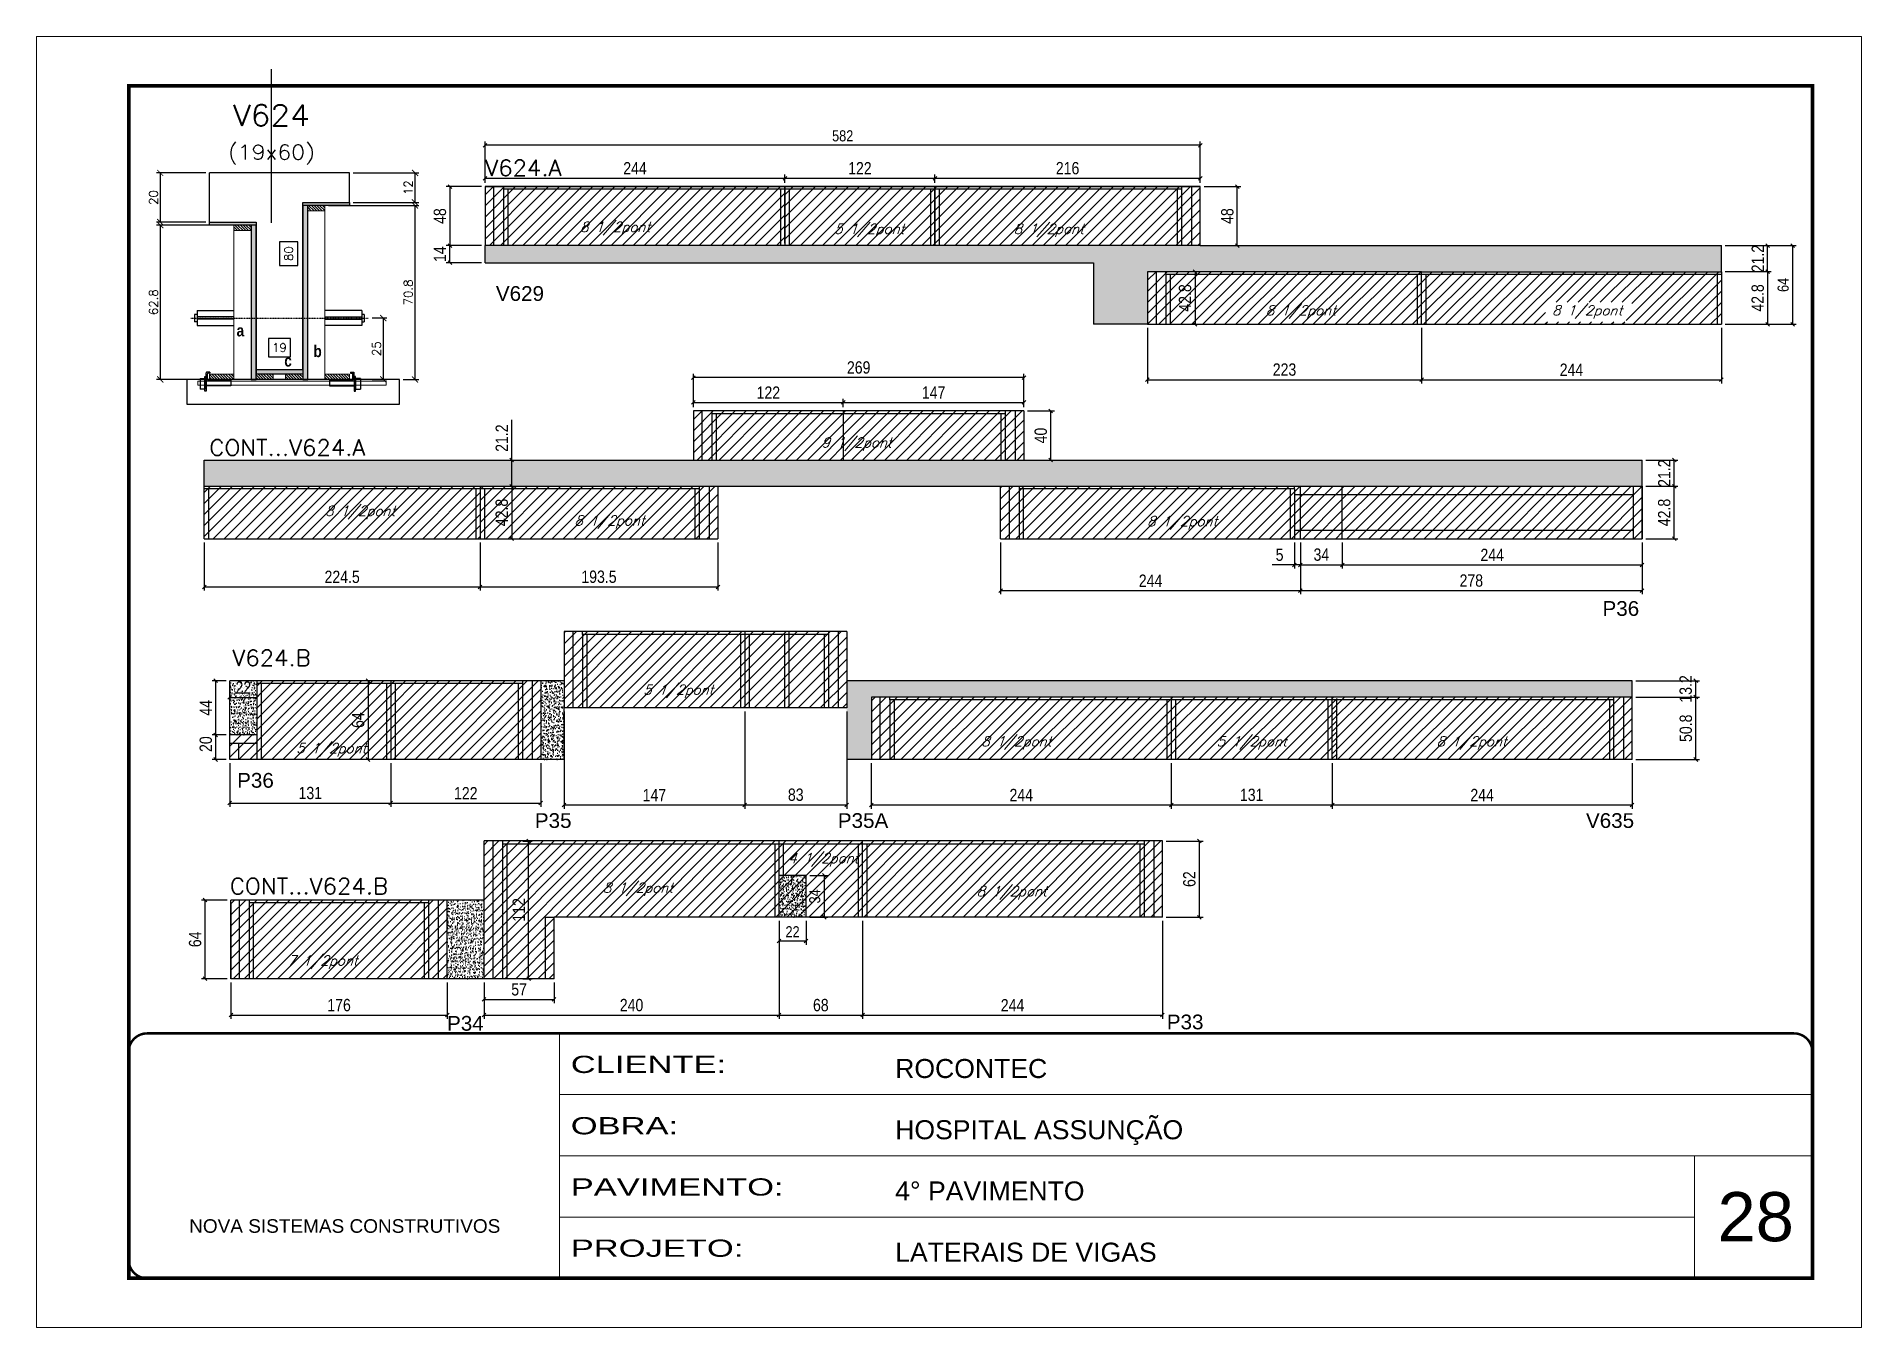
# Model space of a CAD drawing. Extents: x -20960 to -5926, y -2106 to 21915.
# Drawn here: x -7438 to -5953, y 13974 to 15024 of the extents above; entities that cross this region are included whole.
import ezdxf
from ezdxf.enums import TextEntityAlignment as Align

# ---------------------------------------------------------------- set-up
doc = ezdxf.new("R2010")
doc.units = 0
for name, pattern in [('CONTINUO', [0]), ('DASHED', [0.75, 0.5, -0.25]), ('HIDDEN', [0.375, 0.25, -0.125])]:
    doc.linetypes.add(name, pattern=pattern)
for name, color, linetype in [('5', 5, 'Continuous'), ('barrote', 251, 'Continuous'), ('COTA', 241, 'Continuous'), ('Cota Seção (2x)', 4, 'Continuous'), ('detalhes', 4, 'Continuous'), ('Painéis', 200, 'Continuous'), ('presilha', 1, 'Continuous'), ('Reaproveitamento', 251, 'Continuous'), ('SARR_2.2x7', 40, 'Continuous'), ('SARR_3.5x7', 81, 'Continuous'), ('TENSOR', 3, 'Continuous'), ('texto', 7, 'Continuous'), ('Texto de Titulo', 7, 'Continuous'), ('Texto Qtd Sarr', 242, 'Continuous')]:
    doc.layers.add(name, color=color, linetype=linetype)
for name, color, linetype, lineweight in [('CARIMBO', 255, 'Continuous', 9), ('CONCRETO', 251, 'Continuous', 25), ('Folhas', 255, 'Continuous', 9), ('Hachura', 251, 'Continuous', 9), ('Madeira', 126, 'Continuous', 18), ('SARRAFO DE PRESSAO', 251, 'DASHED', 9), ('SCO-___-LAJ', 2, 'Continuous', 0), ('Texto Seção', 7, 'Continuous', 15)]:
    doc.layers.add(name, color=color, linetype=linetype, lineweight=lineweight)
doc.styles.add('ARIAL', font='arial.ttf')
doc.styles.add('COTA TECNICA', font='techl___.ttf', dxfattribs={"height": 10})
doc.styles.add('COTA TECNICA-50', font='techl___.ttf', dxfattribs={"height": 9})
doc.styles.add('REGUA-120', font='ROMANS.shx', dxfattribs={"height": 15})
doc.styles.add('Romans', font='romans.shx')
doc.styles.get("Standard").update_dxf_attribs({"font": 'arial.ttf'})
doc.styles.add('TECNICA', font='techb___.ttf', dxfattribs={"height": 10})
doc.styles.add('Tecnologia', font='')
doc.styles.get('Tecnologia').set_extended_font_data('Forgotten Futurist')
doc.dimstyles.new('COTA PAINEL-50', dxfattribs={"dimtxt": 9, "dimasz": 3, "dimexe": 3, "dimexo": 3, "dimgap": 3, "dimtad": 1, "dimdec": 1, "dimzin": 12, "dimdsep": 46, "dimtxsty": 'COTA TECNICA-50', "dimblk1": 'OBLIQUE', "dimblk2": 'OBLIQUE', "dimsah": 1, "dimcen": 0.9, "dimclrd": 4, "dimclre": 4, "dimclrt": 240, "dimadec": 1, "dimazin": 3, "dimtfac": 1, "dimtdec": 1, "dimtmove": 0, "dimatfit": 3, "dimfxl": 1, "dimtolj": 1, "dimtzin": 12, "dimarcsym": 0})
doc.dimstyles.new('Cota Seção (2x)', dxfattribs={"dimtxt": 7, "dimasz": 5, "dimexe": 3, "dimexo": 3, "dimgap": 2, "dimtad": 3, "dimdec": 1, "dimlfac": 0.5, "dimzin": 12, "dimdsep": 46, "dimtxsty": 'Romans', "dimblk": 'ARCHTICK', "dimcen": 0, "dimclrd": 4, "dimclre": 4, "dimclrt": 1, "dimadec": 1, "dimazin": 3, "dimtfac": 1, "dimtdec": 1, "dimtmove": 0, "dimatfit": 3, "dimldrblk": 'OBLIQUE', "dimfxl": 1, "dimtolj": 1, "dimtzin": 12, "dimarcsym": 0})
doc.dimstyles.new('Cota Seção interna', dxfattribs={"dimtxt": 7, "dimasz": 6, "dimexe": 0.18, "dimexo": 2, "dimgap": -4, "dimtad": 3, "dimdec": 1, "dimlfac": 0.5, "dimzin": 12, "dimdsep": 46, "dimtxsty": 'Romans', "dimblk": 'ARCHTICK', "dimcen": 0.09, "dimse1": 1, "dimse2": 1, "dimsd1": 1, "dimsd2": 1, "dimclrd": 180, "dimclre": 5, "dimclrt": 1, "dimadec": 0, "dimazin": 3, "dimtfac": 1, "dimtdec": 1, "dimtofl": 0, "dimtmove": 0, "dimatfit": 3, "dimldrblk": 'ARCHTICK', "dimfxl": 1, "dimtolj": 1, "dimtzin": 0, "dimarcsym": 0})
doc.dimstyles.new('PAINEL', dxfattribs={"dimtxt": 10, "dimasz": 3, "dimexe": 3, "dimexo": 3, "dimgap": 3, "dimtad": 1, "dimdec": 1, "dimzin": 12, "dimdsep": 46, "dimtxsty": 'COTA TECNICA', "dimblk1": 'OBLIQUE', "dimblk2": 'OBLIQUE', "dimsah": 1, "dimcen": 0.9, "dimclrd": 4, "dimclre": 4, "dimclrt": 240, "dimadec": 1, "dimazin": 3, "dimtfac": 1, "dimtdec": 1, "dimtmove": 0, "dimatfit": 3, "dimfxl": 1, "dimtolj": 1, "dimtzin": 12, "dimarcsym": 0})
pattern_1 = [(50, (-144557.645, -16013.576), (5.46554007, -0.47817257), [0.5715, -6.2865]), (355, (-144557.645, -16013.576), (-1.05730264, 5.73170536), [0.4572, -5.02921753]), (100.4514447, (-144557.1894, -16013.616), (4.40823741, 5.25353256), [0.48570026, -5.34270734]), (46.1842, (-144557.645, -16012.052), (8.13237123, -1.26126984), [0.85725, -9.42975]), (96.6355576, (-144556.967, -16012.157), (7.122124, 7.42278374), [0.7285507, -8.01406824]), (351.184151, (-144557.645, -16012.052), (7.122124, 7.42278374), [0.685799, -7.54379196]), (21, (-144556.883, -16012.433), (4.54843174, -3.06795595), [0.5715, -6.2865]), (326, (-144556.883, -16012.433), (1.85406085, 5.52563898), [0.4572, -5.0292]), (71.451445, (-144556.504, -16012.689), (6.40249258, 2.45768307), [0.48570026, -5.34269813]), (37.5, (-144557.6448, -16013.5762), (0.092658098, 2.536651166), [0, -4.96824, 0, -5.1054, 0, -5.04825]), (7.5, (-144557.6448, -16013.5762), (2.004589875, 3.005417245), [0, -2.91084, 0, -4.85394, 0, -1.92405]), (327.5, (-144559.344, -16013.5762), (4.067717855, -0.17186232), [0, -1.905, 0, -5.9436, 0, -7.8867]), (317.5, (-144560.106, -16013.5762), (4.44387544, 0.76279473), [0, -2.4765, 0, -3.94716, 0, -5.6007])]
pattern_2 = [(45, (-149392.28, -17198.323), (-4.49012806, 4.49012806), [])]
pattern_3 = [(45, (-149371.684, -13724.082), (-4.49012806, 4.49012806), [])]

msp = doc.modelspace()

# ---------------------------------------------------------------- texts
at = {"layer": '5', "linetype": 'Continuous'}
for s, rotation, p in [('V629', 0.00004, (-7064.7, 14808.91)), ('P36', 0.00004, (-6164.23, 14552.73)), ('P36', 359.99996, (-7275.22, 14412.96)), ('P35', 359.99996, (-7032.97, 14380.25)), ('P35A', 359.99996, (-6786.44, 14380.25)), ('V635', 359.99996, (-6177.69, 14380.25)), ('P34', 359.99996, (-7104.43, 14215.32)), ('P33', 359.99996, (-6518.75, 14216.45))]:
    msp.add_text(s, height=12, rotation=rotation, dxfattribs=at).set_placement(p)
at = {"layer": 'CARIMBO', "style": 'ARIAL'}
msp.add_text('28', height=40, dxfattribs=at).set_placement((-6070.64, 14044.08))
at = {"layer": 'detalhes', "style": 'TECNICA'}
for s, p in [('a', (-7275.68, 14780.03)), ('c', (-7236.87, 14755.5)), ('b', (-7213.13, 14763.19))]:
    msp.add_text(s, height=9.6, dxfattribs=at).set_placement(p)
at = {"layer": 'texto', "color": 2, "char_height": 8, "attachment_point": 5, "style": 'Romans'}
for s, insert in [('{\\Q19;\\C256;8 1/2pont}', (-6967.63, 14867.76)), ('{\\Q19;\\C256;5 1/2pont}', (-6760.84, 14866.22)), ('{\\Q19;\\C256;8 1/2pont}', (-6614.76, 14866.22)), ('{\\Q19;\\C256;8 1/2pont}', (-6409.66, 14799.9)), ('{\\Q19;\\C256;8 1/2pont}', (-6176.71, 14799.9)), ('{\\Q19;\\C256;9 1/2pont}', (-6771.14, 14692.41)), ('{\\Q19;\\C256;8 1/2pont}', (-7175.12, 14636.8)), ('{\\Q19;\\C256;8 1/2pont}', (-6972.17, 14629.01)), ('{\\Q19;\\C256;8 1/2pont}', (-6506.24, 14628.41)), ('{\\Q19;\\C256;5 1/2pont}', (-6916.24, 14491.33)), ('{\\Q19;\\C256;5 1/2pont}', (-7198.61, 14443.75)), ('{\\Q19;\\C256;8 1/2pont}', (-6641.21, 14449.33)), ('{\\Q19;\\C256;5 1/2pont}', (-6449.67, 14449.33)), ('{\\Q19;\\C256;8 1/2pont}', (-6270.72, 14449.33)), ('{\\Q19;\\C256;4 1/2pont}', (-6798.19, 14354.32)), ('{\\Q19;\\C256;8 1/2pont}', (-6949.11, 14330.31)), ('{\\Q19;\\C256;8 1/2pont}', (-6644.94, 14327.44)), ('{\\Q19;\\C256;7 1/2pont}', (-7205.68, 14271.05))]:
    msp.add_mtext(s, dxfattribs=dict(at, insert=insert))
at = {"layer": 'Texto Seção', "style": 'REGUA-120', "width": 1.05}
for s, p in [('V624.A', (-7073.33, 14910.57)), ('CONT...V624.A', (-7297.84, 14683.09)), ('V624.B', (-7279.1, 14512.03)), ('CONT...V624.B', (-7281.13, 14326.37))]:
    msp.add_text(s, height=13, dxfattribs=at).set_placement(p)

# ---------------------------------------------------------------- blocks, each defined once
blk = doc.blocks.new('9999999999')
at = {"color": 30, "linetype": 'CONTINUO'}
for p, q in [((98564.6, 34230.2), (98564.6, 34429.4)), ((98564.6, 34379.6), (99584, 34379.6)), ((98564.6, 34329.8), (99488, 34329.8)), ((99584, 34329.8), (99488, 34329.8)), ((99488, 34329.8), (99488, 34230.2)), ((98564.6, 34280), (99488, 34280))]:
    blk.add_line(p, q, dxfattribs=at)
at = {"color": 30, "linetype": 'CONTINUO', "const_width": 2}
blk.add_lwpolyline([(99584, 34230.2), (99584, 34414.4, 0.414214), (99569, 34429.4), (98229, 34429.4, 0.414214), (98214, 34414.4), (98214, 34245.2, 0.414214), (98229, 34230.2), (99584, 34230.2)], format="xyb", dxfattribs=at)
at = {"layer": 'Folhas'}
blk.add_lwpolyline([(98139, 34190.2), (99624, 34190.2), (99624, 35240.2), (98139, 35240.2)], close=True, dxfattribs=at)
at = {"layer": 'Folhas', "color": 30, "const_width": 3}
blk.add_lwpolyline([(98214, 34230.2), (99584, 34230.2), (99584, 35200.2), (98214, 35200.2)], close=True, dxfattribs=at)
at = {"color": 7, "linetype": 'Continuous', "ltscale": 5, "style": 'ARIAL'}
for s, height, p in [('ROCONTEC', 15.48, (98837.7, 34393.1)), ('HOSPITAL ASSUNÇÃO', 15.483, (98837.7, 34343.3)), ('4° PAVIMENTO', 15.483, (98837.7, 34293.5)), ('NOVA SISTEMAS CONSTRUTIVOS', 11.059, (98263.2, 34267.2)), ('LATERAIS DE VIGAS', 15.483, (98837.7, 34243.7))]:
    blk.add_text(s, height=height, dxfattribs=at).set_placement(p)
at = {"layer": 'Folhas', "color": 7, "style": 'Tecnologia', "width": 1.5}
for s, p in [('CLIENTE:', (98573.7, 34397.2)), ('OBRA:', (98573.7, 34347.3)), ('PAVIMENTO:', (98573.7, 34297.5)), ('PROJETO:', (98573.7, 34247.7))]:
    blk.add_text(s, height=14, dxfattribs=at).set_placement(p)
blk = doc.blocks.new('titulo1')
at = {"layer": 'Defpoints', "color": 252, "linetype": 'HIDDEN', "ltscale": 2}
blk.add_line((0, 0), (0, 125), dxfattribs=at)
at = {"layer": 'Defpoints', "style": 'Romans', "oblique": 15}
blk.add_attdef('FOLHA', text='', height=10, dxfattribs=at).set_placement((0, 15.6), align=Align.MIDDLE_CENTER)
at = {"layer": 'Texto Qtd Sarr', "color": 3, "style": 'Romans', "oblique": 15}
for tag, height, p in [('TITULO', 17, (0, 71.4)), ('SEÇÃO', 12, (0, 41.5))]:
    blk.add_attdef(tag, text='', height=height, dxfattribs=at).set_placement(p, align=Align.MIDDLE_CENTER)
blk = doc.blocks.new('*D909')
at = {"layer": 'Cota Seção (2x)', "color": 180, "lineweight": -2, "transparency": 16777216}
for p, q in [((-7225.8, 14857), (-7240.8, 14857)), ((-7240.8, 14857), (-7240.8, 14837.7)), ((-7225.8, 14837.7), (-7225.8, 14857)), ((-7240.8, 14837.7), (-7225.8, 14837.7))]:
    blk.add_line(p, q, dxfattribs=at)
at = {"layer": 'Defpoints', "color": 0, "transparency": 16777216}
for p in [(-7221.8, 14913), (-7221.8, 14913), (-7221.8, 14753)]:
    blk.add_point(p, dxfattribs=at)
at = {"layer": 'Cota Seção (2x)', "color": 1, "transparency": 16777216, "insert": (-7233.3, 14847.4), "char_height": 7, "attachment_point": 5, "rotation": 90, "style": 'Romans'}
blk.add_mtext('\\A1;80', dxfattribs=at)
blk = doc.blocks.new('_ArchTick')
at = {"color": 0, "linetype": 'ByBlock', "const_width": 0.15}
blk.add_lwpolyline([(-0.5, -0.5), (0.5, 0.5)], dxfattribs=at)
blk = doc.blocks.new('PRESILHA METÁLICA 1')
at = {"layer": 'presilha'}
for p, q in [((0, 13), (6, 13)), ((0, 13), (0, 0)), ((6, 0), (0, 0)), ((6, 15.5), (7.5, 15.5)), ((6, -2.5), (6, 15.5)), ((6, 13), (6, 0)), ((7.5, 10.6), (7.5, 19.9)), ((7.5, 15.5), (7.5, -2.5)), ((37.5, 4.1), (7.5, 4.1)), ((12, 21), (8.6, 21)), ((9, 11.6), (9, 18.9)), ((12, 19.5), (9.6, 19.5)), ((37.5, 11), (9.6, 11)), ((12, 21), (12, 19.5)), ((37.5, 11), (37.5, 4.1)), ((7.5, -2.5), (6, -2.5))]:
    blk.add_line(p, q, dxfattribs=at)
for centre, radius, start, end in [((8.6, 19.9), 1.14, 90, 180), ((9.6, 18.9), 0.57, 90, 180), ((9.6, 11.6), 0.57, 180, 270)]:
    blk.add_arc(centre, radius, start, end, dxfattribs=at)
blk = doc.blocks.new('*D910')
at = {"layer": 'Cota Seção (2x)', "color": 180, "lineweight": -2, "transparency": 16777216}
for p, q in [((-7231.8, 14778.4), (-7249.8, 14778.4)), ((-7249.8, 14778.4), (-7249.8, 14763.4)), ((-7231.8, 14763.4), (-7231.8, 14778.4)), ((-7249.8, 14763.4), (-7231.8, 14763.4))]:
    blk.add_line(p, q, dxfattribs=at)
at = {"layer": 'Defpoints', "color": 0, "transparency": 16777216}
for p in [(-7221.8, 14759.4), (-7259.8, 14745), (-7221.8, 14745)]:
    blk.add_point(p, dxfattribs=at)
at = {"layer": 'Cota Seção (2x)', "color": 1, "transparency": 16777216, "insert": (-7240.8, 14770.9), "char_height": 7, "attachment_point": 5, "style": 'Romans'}
blk.add_mtext('\\A1;19', dxfattribs=at)
blk = doc.blocks.new('*D911')
at = {"layer": 'COTA', "color": 4, "lineweight": -2, "transparency": 16777216}
for p, q in [((-7280.8, 14870.6), (-7340.8, 14870.6)), ((-7337.8, 14870.6), (-7337.8, 14745)), ((-7280.8, 14745), (-7340.8, 14745))]:
    blk.add_line(p, q, dxfattribs=at)
at = {"layer": 'Defpoints', "color": 0, "transparency": 16777216}
for p in [(-7277.8, 14870.6), (-7337.8, 14745), (-7277.8, 14745)]:
    blk.add_point(p, dxfattribs=at)
at = {"layer": 'COTA', "color": 4, "lineweight": -2, "transparency": 16777216, "xscale": 5, "yscale": 5, "zscale": 5}
for p, rotation in [((-7337.8, 14870.6), 90), ((-7337.8, 14745), 270)]:
    blk.add_blockref('_ArchTick', p, dxfattribs=dict(at, rotation=rotation))
at = {"layer": 'COTA', "color": 1, "transparency": 16777216, "insert": (-7343.3, 14807.8), "char_height": 7, "attachment_point": 5, "rotation": 90, "style": 'Romans'}
blk.add_mtext('\\A1;62.8', dxfattribs=at)
blk = doc.blocks.new('_Oblique')
at = {"color": 0, "linetype": 'ByBlock', "lineweight": -2}
blk.add_line((-0.5, -0.5), (0.5, 0.5), dxfattribs=at)
blk = doc.blocks.new('*D912')
at = {"layer": 'COTA', "color": 4, "lineweight": -2, "transparency": 16777216}
for p, q in [((-7165.5, 14795), (-7153.3, 14795)), ((-7156.3, 14795), (-7156.3, 14745)), ((-7165.5, 14745), (-7153.3, 14745))]:
    blk.add_line(p, q, dxfattribs=at)
at = {"layer": 'Defpoints', "color": 0, "transparency": 16777216}
for p in [(-7168.5, 14795), (-7168.5, 14745), (-7156.3, 14745)]:
    blk.add_point(p, dxfattribs=at)
at = {"layer": 'COTA', "color": 4, "lineweight": -2, "transparency": 16777216, "xscale": 5, "yscale": 5, "zscale": 5}
for p, rotation in [((-7156.3, 14795), 90), ((-7156.3, 14745), 270)]:
    blk.add_blockref('_ArchTick', p, dxfattribs=dict(at, rotation=rotation))
at = {"layer": 'COTA', "color": 1, "transparency": 16777216, "insert": (-7161.8, 14770), "char_height": 7, "attachment_point": 5, "rotation": 90, "style": 'Romans'}
blk.add_mtext('\\A1;25', dxfattribs=at)
blk = doc.blocks.new('*D913')
at = {"layer": 'COTA', "color": 4, "lineweight": -2, "transparency": 16777216}
for p, q in [((-7300.8, 14913), (-7340.8, 14913)), ((-7337.8, 14913), (-7337.8, 14873)), ((-7300.8, 14873), (-7340.8, 14873))]:
    blk.add_line(p, q, dxfattribs=at)
at = {"layer": 'Defpoints', "color": 0, "transparency": 16777216}
for p in [(-7297.8, 14913), (-7337.8, 14873), (-7297.8, 14873)]:
    blk.add_point(p, dxfattribs=at)
at = {"layer": 'COTA', "color": 4, "lineweight": -2, "transparency": 16777216, "xscale": 5, "yscale": 5, "zscale": 5}
for p, rotation in [((-7337.8, 14913), 90), ((-7337.8, 14873), 270)]:
    blk.add_blockref('_ArchTick', p, dxfattribs=dict(at, rotation=rotation))
at = {"layer": 'COTA', "color": 1, "transparency": 16777216, "insert": (-7343.3, 14893), "char_height": 7, "attachment_point": 5, "rotation": 90, "style": 'Romans'}
blk.add_mtext('\\A1;20', dxfattribs=at)
blk = doc.blocks.new('*D914')
at = {"layer": 'COTA', "color": 4, "lineweight": -2, "transparency": 16777216}
for p, q in [((-7200.8, 14886.6), (-7127.5, 14886.6)), ((-7130.5, 14745), (-7130.5, 14886.6)), ((-7140.2, 14745), (-7127.5, 14745))]:
    blk.add_line(p, q, dxfattribs=at)
at = {"layer": 'Defpoints', "color": 0, "transparency": 16777216}
for p in [(-7203.8, 14886.6), (-7130.5, 14886.6), (-7143.2, 14745)]:
    blk.add_point(p, dxfattribs=at)
at = {"layer": 'COTA', "color": 4, "lineweight": -2, "transparency": 16777216, "xscale": 5, "yscale": 5, "zscale": 5}
for p, rotation in [((-7130.5, 14886.6), 90), ((-7130.5, 14745), 270)]:
    blk.add_blockref('_ArchTick', p, dxfattribs=dict(at, rotation=rotation))
at = {"layer": 'COTA', "color": 1, "transparency": 16777216, "insert": (-7136, 14815.8), "char_height": 7, "attachment_point": 5, "rotation": 90, "style": 'Romans'}
blk.add_mtext('\\A1;70.8', dxfattribs=at)
blk = doc.blocks.new('*D915')
at = {"layer": 'COTA', "color": 4, "lineweight": -2, "transparency": 16777216}
for p, q in [((-7180.8, 14913), (-7127.5, 14913)), ((-7130.5, 14889), (-7130.5, 14913)), ((-7180.8, 14889), (-7127.5, 14889))]:
    blk.add_line(p, q, dxfattribs=at)
at = {"layer": 'Defpoints', "color": 0, "transparency": 16777216}
for p in [(-7183.8, 14913), (-7130.5, 14913), (-7183.8, 14889)]:
    blk.add_point(p, dxfattribs=at)
at = {"layer": 'COTA', "color": 4, "lineweight": -2, "transparency": 16777216, "xscale": 5, "yscale": 5, "zscale": 5}
for p, rotation in [((-7130.5, 14913), 90), ((-7130.5, 14889), 270)]:
    blk.add_blockref('_ArchTick', p, dxfattribs=dict(at, rotation=rotation))
at = {"layer": 'COTA', "color": 1, "transparency": 16777216, "insert": (-7136, 14901), "char_height": 7, "attachment_point": 5, "rotation": 90, "style": 'Romans'}
blk.add_mtext('\\A1;12', dxfattribs=at)
blk = doc.blocks.new('*D894')
at = {"layer": 'COTA', "color": 4, "linetype": 'ByBlock', "lineweight": -2, "transparency": 16777216}
for p, q in [((-7281.2, 14432.9), (-7281.2, 14397.4)), ((-7150.2, 14432.9), (-7150.2, 14397.4)), ((-7281.2, 14400.4), (-7150.2, 14400.4))]:
    blk.add_line(p, q, dxfattribs=at)
at = {"layer": 'Defpoints', "color": 0, "linetype": 'ByBlock', "transparency": 16777216}
for p in [(-7281.2, 14435.9), (-7150.2, 14435.9), (-7150.2, 14400.4)]:
    blk.add_point(p, dxfattribs=at)
at = {"layer": 'COTA', "color": 4, "linetype": 'ByBlock', "lineweight": -2, "transparency": 16777216, "xscale": 3, "yscale": 3, "zscale": 3, "rotation": 180}
blk.add_blockref('_Oblique', (-7281.2, 14400.4), dxfattribs=at)
at = {"layer": 'COTA', "color": 4, "linetype": 'ByBlock', "lineweight": -2, "transparency": 16777216, "xscale": 3, "yscale": 3, "zscale": 3}
blk.add_blockref('_Oblique', (-7150.2, 14400.4), dxfattribs=at)
at = {"layer": 'COTA', "color": 240, "linetype": 'ByBlock', "transparency": 16777216, "insert": (-7215.7, 14408.6), "char_height": 10, "attachment_point": 5, "style": 'COTA TECNICA'}
blk.add_mtext('\\A1;131', dxfattribs=at)
blk = doc.blocks.new('*D895')
at = {"layer": 'COTA', "color": 4, "linetype": 'ByBlock', "lineweight": -2, "transparency": 16777216}
for p, q in [((-7150.2, 14432.9), (-7150.2, 14397.4)), ((-7028.2, 14432.9), (-7028.2, 14397.4)), ((-7150.2, 14400.4), (-7028.2, 14400.4))]:
    blk.add_line(p, q, dxfattribs=at)
at = {"layer": 'Defpoints', "color": 0, "linetype": 'ByBlock', "transparency": 16777216}
for p in [(-7150.2, 14435.9), (-7028.2, 14435.9), (-7028.2, 14400.4)]:
    blk.add_point(p, dxfattribs=at)
at = {"layer": 'COTA', "color": 4, "linetype": 'ByBlock', "lineweight": -2, "transparency": 16777216, "xscale": 3, "yscale": 3, "zscale": 3, "rotation": 180}
blk.add_blockref('_Oblique', (-7150.2, 14400.4), dxfattribs=at)
at = {"layer": 'COTA', "color": 4, "linetype": 'ByBlock', "lineweight": -2, "transparency": 16777216, "xscale": 3, "yscale": 3, "zscale": 3}
blk.add_blockref('_Oblique', (-7028.2, 14400.4), dxfattribs=at)
at = {"layer": 'COTA', "color": 240, "linetype": 'ByBlock', "transparency": 16777216, "insert": (-7089.2, 14408.5), "char_height": 10, "attachment_point": 5, "style": 'COTA TECNICA'}
blk.add_mtext('\\A1;122', dxfattribs=at)
blk = doc.blocks.new('*D896')
at = {"layer": 'COTA', "color": 4, "linetype": 'ByBlock', "lineweight": -2, "transparency": 16777216}
for p, q in [((-7009.2, 14474.9), (-7009.2, 14395.9)), ((-6862.2, 14474.9), (-6862.2, 14395.9)), ((-7009.2, 14398.9), (-6862.2, 14398.9))]:
    blk.add_line(p, q, dxfattribs=at)
at = {"layer": 'Defpoints', "color": 0, "linetype": 'ByBlock', "transparency": 16777216}
for p in [(-7009.2, 14477.9), (-6862.2, 14477.9), (-6862.2, 14398.9)]:
    blk.add_point(p, dxfattribs=at)
at = {"layer": 'COTA', "color": 4, "linetype": 'ByBlock', "lineweight": -2, "transparency": 16777216, "xscale": 3, "yscale": 3, "zscale": 3, "rotation": 180}
blk.add_blockref('_Oblique', (-7009.2, 14398.9), dxfattribs=at)
at = {"layer": 'COTA', "color": 4, "linetype": 'ByBlock', "lineweight": -2, "transparency": 16777216, "xscale": 3, "yscale": 3, "zscale": 3}
blk.add_blockref('_Oblique', (-6862.2, 14398.9), dxfattribs=at)
at = {"layer": 'COTA', "color": 240, "linetype": 'ByBlock', "transparency": 16777216, "insert": (-6935.7, 14407), "char_height": 10, "attachment_point": 5, "style": 'COTA TECNICA'}
blk.add_mtext('\\A1;147', dxfattribs=at)
blk = doc.blocks.new('*D897')
at = {"layer": 'COTA', "color": 4, "linetype": 'ByBlock', "lineweight": -2, "transparency": 16777216}
for p, q in [((-6862.2, 14474.9), (-6862.2, 14395.9)), ((-6779.2, 14474.9), (-6779.2, 14395.9)), ((-6862.2, 14398.9), (-6779.2, 14398.9))]:
    blk.add_line(p, q, dxfattribs=at)
at = {"layer": 'Defpoints', "color": 0, "linetype": 'ByBlock', "transparency": 16777216}
for p in [(-6862.2, 14477.9), (-6779.2, 14477.9), (-6779.2, 14398.9)]:
    blk.add_point(p, dxfattribs=at)
at = {"layer": 'COTA', "color": 4, "linetype": 'ByBlock', "lineweight": -2, "transparency": 16777216, "xscale": 3, "yscale": 3, "zscale": 3, "rotation": 180}
blk.add_blockref('_Oblique', (-6862.2, 14398.9), dxfattribs=at)
at = {"layer": 'COTA', "color": 4, "linetype": 'ByBlock', "lineweight": -2, "transparency": 16777216, "xscale": 3, "yscale": 3, "zscale": 3}
blk.add_blockref('_Oblique', (-6779.2, 14398.9), dxfattribs=at)
at = {"layer": 'COTA', "color": 240, "linetype": 'ByBlock', "transparency": 16777216, "insert": (-6820.7, 14407.2), "char_height": 10, "attachment_point": 5, "style": 'COTA TECNICA'}
blk.add_mtext('\\A1;83', dxfattribs=at)
blk = doc.blocks.new('*D898')
at = {"layer": 'COTA', "color": 4, "linetype": 'ByBlock', "lineweight": -2, "transparency": 16777216}
for p, q in [((-6759.2, 14432.9), (-6759.2, 14395.9)), ((-6515.2, 14432.9), (-6515.2, 14395.9)), ((-6759.2, 14398.9), (-6515.2, 14398.9))]:
    blk.add_line(p, q, dxfattribs=at)
at = {"layer": 'Defpoints', "color": 0, "linetype": 'ByBlock', "transparency": 16777216}
for p in [(-6759.2, 14435.9), (-6515.2, 14435.9), (-6515.2, 14398.9)]:
    blk.add_point(p, dxfattribs=at)
at = {"layer": 'COTA', "color": 4, "linetype": 'ByBlock', "lineweight": -2, "transparency": 16777216, "xscale": 3, "yscale": 3, "zscale": 3, "rotation": 180}
blk.add_blockref('_Oblique', (-6759.2, 14398.9), dxfattribs=at)
at = {"layer": 'COTA', "color": 4, "linetype": 'ByBlock', "lineweight": -2, "transparency": 16777216, "xscale": 3, "yscale": 3, "zscale": 3}
blk.add_blockref('_Oblique', (-6515.2, 14398.9), dxfattribs=at)
at = {"layer": 'COTA', "color": 240, "linetype": 'ByBlock', "transparency": 16777216, "insert": (-6637.2, 14407), "char_height": 10, "attachment_point": 5, "style": 'COTA TECNICA'}
blk.add_mtext('\\A1;244', dxfattribs=at)
blk = doc.blocks.new('*D899')
at = {"layer": 'COTA', "color": 4, "linetype": 'ByBlock', "lineweight": -2, "transparency": 16777216}
for p, q in [((-6515.2, 14432.9), (-6515.2, 14395.9)), ((-6384.2, 14432.9), (-6384.2, 14395.9)), ((-6515.2, 14398.9), (-6384.2, 14398.9))]:
    blk.add_line(p, q, dxfattribs=at)
at = {"layer": 'Defpoints', "color": 0, "linetype": 'ByBlock', "transparency": 16777216}
for p in [(-6515.2, 14435.9), (-6384.2, 14435.9), (-6384.2, 14398.9)]:
    blk.add_point(p, dxfattribs=at)
at = {"layer": 'COTA', "color": 4, "linetype": 'ByBlock', "lineweight": -2, "transparency": 16777216, "xscale": 3, "yscale": 3, "zscale": 3, "rotation": 180}
blk.add_blockref('_Oblique', (-6515.2, 14398.9), dxfattribs=at)
at = {"layer": 'COTA', "color": 4, "linetype": 'ByBlock', "lineweight": -2, "transparency": 16777216, "xscale": 3, "yscale": 3, "zscale": 3}
blk.add_blockref('_Oblique', (-6384.2, 14398.9), dxfattribs=at)
at = {"layer": 'COTA', "color": 240, "linetype": 'ByBlock', "transparency": 16777216, "insert": (-6449.7, 14407.1), "char_height": 10, "attachment_point": 5, "style": 'COTA TECNICA'}
blk.add_mtext('\\A1;131', dxfattribs=at)
blk = doc.blocks.new('*D900')
at = {"layer": 'COTA', "color": 4, "linetype": 'ByBlock', "lineweight": -2, "transparency": 16777216}
for p, q in [((-6140.2, 14432.9), (-6140.2, 14395.9)), ((-6384.2, 14412.9), (-6384.2, 14395.9)), ((-6384.2, 14398.9), (-6140.2, 14398.9))]:
    blk.add_line(p, q, dxfattribs=at)
at = {"layer": 'Defpoints', "color": 0, "linetype": 'ByBlock', "transparency": 16777216}
for p in [(-6140.2, 14435.9), (-6384.2, 14415.9), (-6140.2, 14398.9)]:
    blk.add_point(p, dxfattribs=at)
at = {"layer": 'COTA', "color": 4, "linetype": 'ByBlock', "lineweight": -2, "transparency": 16777216, "xscale": 3, "yscale": 3, "zscale": 3, "rotation": 180}
blk.add_blockref('_Oblique', (-6384.2, 14398.9), dxfattribs=at)
at = {"layer": 'COTA', "color": 4, "linetype": 'ByBlock', "lineweight": -2, "transparency": 16777216, "xscale": 3, "yscale": 3, "zscale": 3}
blk.add_blockref('_Oblique', (-6140.2, 14398.9), dxfattribs=at)
at = {"layer": 'COTA', "color": 240, "linetype": 'ByBlock', "transparency": 16777216, "insert": (-6262.2, 14407), "char_height": 10, "attachment_point": 5, "style": 'COTA TECNICA'}
blk.add_mtext('\\A1;244', dxfattribs=at)
blk = doc.blocks.new('*D901')
at = {"layer": 'COTA', "color": 4, "linetype": 'ByBlock', "lineweight": -2, "transparency": 16777216}
for p, q in [((-7284.2, 14455.9), (-7295.6, 14455.9)), ((-7292.6, 14435.9), (-7292.6, 14455.9)), ((-7284.2, 14435.9), (-7295.6, 14435.9))]:
    blk.add_line(p, q, dxfattribs=at)
at = {"layer": 'Defpoints', "color": 0, "linetype": 'ByBlock', "transparency": 16777216}
for p in [(-7292.6, 14455.9), (-7281.2, 14455.9), (-7281.2, 14435.9)]:
    blk.add_point(p, dxfattribs=at)
at = {"layer": 'COTA', "color": 4, "linetype": 'ByBlock', "lineweight": -2, "transparency": 16777216, "xscale": 3, "yscale": 3, "zscale": 3}
for p, rotation in [((-7292.6, 14455.9), 90), ((-7292.6, 14435.9), 270)]:
    blk.add_blockref('_Oblique', p, dxfattribs=dict(at, rotation=rotation))
at = {"layer": 'COTA', "color": 240, "linetype": 'ByBlock', "transparency": 16777216, "insert": (-7300.7, 14448.4), "char_height": 10, "attachment_point": 5, "rotation": 90, "style": 'COTA TECNICA'}
blk.add_mtext('\\A1;20', dxfattribs=at)
blk = doc.blocks.new('*D902')
at = {"layer": 'COTA', "color": 4, "linetype": 'ByBlock', "lineweight": -2, "transparency": 16777216}
for p, q in [((-7284.2, 14499.9), (-7295.6, 14499.9)), ((-7292.6, 14455.9), (-7292.6, 14499.9)), ((-7284.2, 14455.9), (-7295.6, 14455.9))]:
    blk.add_line(p, q, dxfattribs=at)
at = {"layer": 'Defpoints', "color": 0, "linetype": 'ByBlock', "transparency": 16777216}
for p in [(-7292.6, 14499.9), (-7281.2, 14499.9), (-7281.2, 14455.9)]:
    blk.add_point(p, dxfattribs=at)
at = {"layer": 'COTA', "color": 4, "linetype": 'ByBlock', "lineweight": -2, "transparency": 16777216, "xscale": 3, "yscale": 3, "zscale": 3}
for p, rotation in [((-7292.6, 14499.9), 90), ((-7292.6, 14455.9), 270)]:
    blk.add_blockref('_Oblique', p, dxfattribs=dict(at, rotation=rotation))
at = {"layer": 'COTA', "color": 240, "linetype": 'ByBlock', "transparency": 16777216, "insert": (-7300.6, 14477.9), "char_height": 10, "attachment_point": 5, "rotation": 90, "style": 'COTA TECNICA'}
blk.add_mtext('\\A1;44', dxfattribs=at)
blk = doc.blocks.new('*D903')
at = {"layer": 'COTA', "color": 4, "linetype": 'ByBlock', "lineweight": -2, "transparency": 16777216}
for p, q in [((-6519.3, 14369.6), (-6489.3, 14369.6)), ((-6492.3, 14307.6), (-6492.3, 14369.6)), ((-6519.3, 14307.6), (-6489.3, 14307.6))]:
    blk.add_line(p, q, dxfattribs=at)
at = {"layer": 'Defpoints', "color": 0, "linetype": 'ByBlock', "transparency": 16777216}
for p in [(-6522.3, 14369.6), (-6492.3, 14369.6), (-6522.3, 14307.6)]:
    blk.add_point(p, dxfattribs=at)
at = {"layer": 'COTA', "color": 4, "linetype": 'ByBlock', "lineweight": -2, "transparency": 16777216, "xscale": 3, "yscale": 3, "zscale": 3}
for p, rotation in [((-6492.3, 14369.6), 90), ((-6492.3, 14307.6), 270)]:
    blk.add_blockref('_Oblique', p, dxfattribs=dict(at, rotation=rotation))
at = {"layer": 'COTA', "color": 240, "linetype": 'ByBlock', "transparency": 16777216, "insert": (-6500.4, 14338.6), "char_height": 10, "attachment_point": 5, "rotation": 90, "style": 'COTA TECNICA'}
blk.add_mtext('\\A1;62', dxfattribs=at)
blk = doc.blocks.new('*D904')
at = {"layer": 'COTA', "color": 4, "lineweight": -2, "transparency": 16777216}
for p, q in [((-6137.2, 14486.7), (-6085.3, 14486.7)), ((-6088.3, 14435.9), (-6088.3, 14486.7)), ((-6137.2, 14435.9), (-6085.3, 14435.9))]:
    blk.add_line(p, q, dxfattribs=at)
at = {"layer": 'Defpoints', "color": 0, "transparency": 16777216}
for p in [(-6140.2, 14486.7), (-6088.3, 14486.7), (-6140.2, 14435.9)]:
    blk.add_point(p, dxfattribs=at)
at = {"layer": 'COTA', "color": 4, "lineweight": -2, "transparency": 16777216, "xscale": 3, "yscale": 3, "zscale": 3}
for p, rotation in [((-6088.3, 14486.7), 90), ((-6088.3, 14435.9), 270)]:
    blk.add_blockref('_Oblique', p, dxfattribs=dict(at, rotation=rotation))
at = {"layer": 'COTA', "color": 240, "transparency": 16777216, "insert": (-6096.4, 14461.3), "char_height": 10, "attachment_point": 5, "rotation": 90, "style": 'COTA TECNICA'}
blk.add_mtext('\\A1;50.8', dxfattribs=at)
blk = doc.blocks.new('*D905')
at = {"layer": 'COTA', "color": 4, "lineweight": -2, "transparency": 16777216}
for p, q in [((-7280.3, 14254.6), (-7280.3, 14225)), ((-7104.3, 14254.6), (-7104.3, 14225)), ((-7280.3, 14228), (-7104.3, 14228))]:
    blk.add_line(p, q, dxfattribs=at)
at = {"layer": 'Defpoints', "color": 0, "transparency": 16777216}
for p in [(-7280.3, 14257.6), (-7104.3, 14257.6), (-7104.3, 14228)]:
    blk.add_point(p, dxfattribs=at)
at = {"layer": 'COTA', "color": 4, "lineweight": -2, "transparency": 16777216, "xscale": 3, "yscale": 3, "zscale": 3, "rotation": 180}
blk.add_blockref('_Oblique', (-7280.3, 14228), dxfattribs=at)
at = {"layer": 'COTA', "color": 4, "lineweight": -2, "transparency": 16777216, "xscale": 3, "yscale": 3, "zscale": 3}
blk.add_blockref('_Oblique', (-7104.3, 14228), dxfattribs=at)
at = {"layer": 'COTA', "color": 240, "transparency": 16777216, "insert": (-7192.3, 14236.1), "char_height": 10, "attachment_point": 5, "style": 'COTA TECNICA'}
blk.add_mtext('\\A1;176', dxfattribs=at)
blk = doc.blocks.new('*D922')
at = {"layer": 'COTA', "color": 4, "lineweight": -2, "ltscale": 25, "transparency": 16777216}
for p, q in [((-6137.2, 14499.9), (-6085.3, 14499.9)), ((-6088.3, 14486.7), (-6088.3, 14499.9)), ((-6137.2, 14486.7), (-6085.3, 14486.7))]:
    blk.add_line(p, q, dxfattribs=at)
at = {"layer": 'Defpoints', "color": 0, "ltscale": 25, "transparency": 16777216}
for p in [(-6140.2, 14499.9), (-6088.3, 14499.9), (-6140.2, 14486.7)]:
    blk.add_point(p, dxfattribs=at)
at = {"layer": 'COTA', "color": 4, "lineweight": -2, "ltscale": 25, "transparency": 16777216, "xscale": 3, "yscale": 3, "zscale": 3}
for p, rotation in [((-6088.3, 14499.9), 90), ((-6088.3, 14486.7), 270)]:
    blk.add_blockref('_Oblique', p, dxfattribs=dict(at, rotation=rotation))
at = {"layer": 'COTA', "color": 240, "ltscale": 25, "transparency": 16777216, "insert": (-6096.5, 14493.3), "char_height": 10, "attachment_point": 5, "rotation": 90, "style": 'COTA TECNICA'}
blk.add_mtext('\\A1;13.2', dxfattribs=at)
blk = doc.blocks.new('*D923')
at = {"layer": 'COTA', "color": 4, "lineweight": -2, "ltscale": 25, "transparency": 16777216}
for p, q in [((-7281.2, 14496.9), (-7281.2, 14483.4)), ((-7259.2, 14496.9), (-7259.2, 14483.4)), ((-7281.2, 14486.4), (-7259.2, 14486.4))]:
    blk.add_line(p, q, dxfattribs=at)
at = {"layer": 'Defpoints', "color": 0, "ltscale": 25, "transparency": 16777216}
for p in [(-7281.2, 14499.9), (-7259.2, 14499.9), (-7259.2, 14486.4)]:
    blk.add_point(p, dxfattribs=at)
at = {"layer": 'COTA', "color": 4, "lineweight": -2, "ltscale": 25, "transparency": 16777216, "xscale": 3, "yscale": 3, "zscale": 3, "rotation": 180}
blk.add_blockref('_Oblique', (-7281.2, 14486.4), dxfattribs=at)
at = {"layer": 'COTA', "color": 4, "lineweight": -2, "ltscale": 25, "transparency": 16777216, "xscale": 3, "yscale": 3, "zscale": 3}
blk.add_blockref('_Oblique', (-7259.2, 14486.4), dxfattribs=at)
at = {"layer": 'COTA', "color": 240, "ltscale": 25, "transparency": 16777216, "insert": (-7270.2, 14494.4), "char_height": 10, "attachment_point": 5, "style": 'COTA TECNICA'}
blk.add_mtext('\\A1;22', dxfattribs=at)
blk = doc.blocks.new('*D924')
at = {"layer": 'COTA', "color": 4, "lineweight": -2, "ltscale": 25, "transparency": 16777216}
for p, q in [((-7153.2, 14499.9), (-7171.7, 14499.9)), ((-7168.7, 14499.9), (-7168.7, 14435.9)), ((-7153.2, 14435.9), (-7171.7, 14435.9))]:
    blk.add_line(p, q, dxfattribs=at)
at = {"layer": 'Defpoints', "color": 0, "ltscale": 25, "transparency": 16777216}
for p in [(-7150.2, 14499.9), (-7168.7, 14435.9), (-7150.2, 14435.9)]:
    blk.add_point(p, dxfattribs=at)
at = {"layer": 'COTA', "color": 4, "lineweight": -2, "ltscale": 25, "transparency": 16777216, "xscale": 3, "yscale": 3, "zscale": 3}
for p, rotation in [((-7168.7, 14499.9), 90), ((-7168.7, 14435.9), 270)]:
    blk.add_blockref('_Oblique', p, dxfattribs=dict(at, rotation=rotation))
at = {"layer": 'COTA', "color": 240, "ltscale": 25, "transparency": 16777216, "insert": (-7176.8, 14467.9), "char_height": 10, "attachment_point": 5, "rotation": 90, "style": 'COTA TECNICA'}
blk.add_mtext('\\A1;64', dxfattribs=at)
blk = doc.blocks.new('*D925')
at = {"layer": 'COTA', "color": 4, "lineweight": -2, "ltscale": 25, "transparency": 16777216}
for p, q in [((-7283.3, 14321.6), (-7304.3, 14321.6)), ((-7301.3, 14257.6), (-7301.3, 14321.6)), ((-7283.3, 14257.6), (-7304.3, 14257.6))]:
    blk.add_line(p, q, dxfattribs=at)
at = {"layer": 'Defpoints', "color": 0, "ltscale": 25, "transparency": 16777216}
for p in [(-7301.3, 14321.6), (-7280.3, 14321.6), (-7280.3, 14257.6)]:
    blk.add_point(p, dxfattribs=at)
at = {"layer": 'COTA', "color": 4, "lineweight": -2, "ltscale": 25, "transparency": 16777216, "xscale": 3, "yscale": 3, "zscale": 3}
for p, rotation in [((-7301.3, 14321.6), 90), ((-7301.3, 14257.6), 270)]:
    blk.add_blockref('_Oblique', p, dxfattribs=dict(at, rotation=rotation))
at = {"layer": 'COTA', "color": 240, "ltscale": 25, "transparency": 16777216, "insert": (-7309.4, 14289.6), "char_height": 10, "attachment_point": 5, "rotation": 90, "style": 'COTA TECNICA'}
blk.add_mtext('\\A1;64', dxfattribs=at)
blk = doc.blocks.new('*D926')
at = {"layer": 'COTA', "color": 4, "lineweight": -2, "ltscale": 25, "transparency": 16777216}
for p, q in [((-6834.3, 14304.6), (-6834.3, 14225)), ((-7074.3, 14254.6), (-7074.3, 14225)), ((-7074.3, 14228), (-6834.3, 14228))]:
    blk.add_line(p, q, dxfattribs=at)
at = {"layer": 'Defpoints', "color": 0, "ltscale": 25, "transparency": 16777216}
for p in [(-6834.3, 14307.6), (-7074.3, 14257.6), (-6834.3, 14228)]:
    blk.add_point(p, dxfattribs=at)
at = {"layer": 'COTA', "color": 4, "lineweight": -2, "ltscale": 25, "transparency": 16777216, "xscale": 3, "yscale": 3, "zscale": 3, "rotation": 180}
blk.add_blockref('_Oblique', (-7074.3, 14228), dxfattribs=at)
at = {"layer": 'COTA', "color": 4, "lineweight": -2, "ltscale": 25, "transparency": 16777216, "xscale": 3, "yscale": 3, "zscale": 3}
blk.add_blockref('_Oblique', (-6834.3, 14228), dxfattribs=at)
at = {"layer": 'COTA', "color": 240, "ltscale": 25, "transparency": 16777216, "insert": (-6954.3, 14236.1), "char_height": 10, "attachment_point": 5, "style": 'COTA TECNICA'}
blk.add_mtext('\\A1;240', dxfattribs=at)
blk = doc.blocks.new('*D927')
at = {"layer": 'COTA', "color": 4, "lineweight": -2, "ltscale": 25, "transparency": 16777216}
for p, q in [((-6834.3, 14304.6), (-6834.3, 14225)), ((-6766.3, 14304.6), (-6766.3, 14225)), ((-6834.3, 14228), (-6766.3, 14228))]:
    blk.add_line(p, q, dxfattribs=at)
at = {"layer": 'Defpoints', "color": 0, "ltscale": 25, "transparency": 16777216}
for p in [(-6834.3, 14307.6), (-6766.3, 14307.6), (-6766.3, 14228)]:
    blk.add_point(p, dxfattribs=at)
at = {"layer": 'COTA', "color": 4, "lineweight": -2, "ltscale": 25, "transparency": 16777216, "xscale": 3, "yscale": 3, "zscale": 3, "rotation": 180}
blk.add_blockref('_Oblique', (-6834.3, 14228), dxfattribs=at)
at = {"layer": 'COTA', "color": 4, "lineweight": -2, "ltscale": 25, "transparency": 16777216, "xscale": 3, "yscale": 3, "zscale": 3}
blk.add_blockref('_Oblique', (-6766.3, 14228), dxfattribs=at)
at = {"layer": 'COTA', "color": 240, "ltscale": 25, "transparency": 16777216, "insert": (-6800.3, 14236.1), "char_height": 10, "attachment_point": 5, "style": 'COTA TECNICA'}
blk.add_mtext('\\A1;68', dxfattribs=at)
blk = doc.blocks.new('*D928')
at = {"layer": 'COTA', "color": 4, "lineweight": -2, "ltscale": 25, "transparency": 16777216}
for p, q in [((-6766.3, 14304.6), (-6766.3, 14225)), ((-6522.3, 14304.6), (-6522.3, 14225)), ((-6766.3, 14228), (-6522.3, 14228))]:
    blk.add_line(p, q, dxfattribs=at)
at = {"layer": 'Defpoints', "color": 0, "ltscale": 25, "transparency": 16777216}
for p in [(-6766.3, 14307.6), (-6522.3, 14307.6), (-6522.3, 14228)]:
    blk.add_point(p, dxfattribs=at)
at = {"layer": 'COTA', "color": 4, "lineweight": -2, "ltscale": 25, "transparency": 16777216, "xscale": 3, "yscale": 3, "zscale": 3, "rotation": 180}
blk.add_blockref('_Oblique', (-6766.3, 14228), dxfattribs=at)
at = {"layer": 'COTA', "color": 4, "lineweight": -2, "ltscale": 25, "transparency": 16777216, "xscale": 3, "yscale": 3, "zscale": 3}
blk.add_blockref('_Oblique', (-6522.3, 14228), dxfattribs=at)
at = {"layer": 'COTA', "color": 240, "ltscale": 25, "transparency": 16777216, "insert": (-6644.3, 14236), "char_height": 10, "attachment_point": 5, "style": 'COTA TECNICA'}
blk.add_mtext('\\A1;244', dxfattribs=at)
blk = doc.blocks.new('*D929')
at = {"layer": 'COTA', "color": 4, "lineweight": -2, "ltscale": 25, "transparency": 16777216}
for p, q in [((-7074.3, 14254.6), (-7074.3, 14237.8)), ((-7017.3, 14254.6), (-7017.3, 14237.8)), ((-7074.3, 14240.8), (-7017.3, 14240.8))]:
    blk.add_line(p, q, dxfattribs=at)
at = {"layer": 'Defpoints', "color": 0, "ltscale": 25, "transparency": 16777216}
for p in [(-7074.3, 14257.6), (-7017.3, 14257.6), (-7017.3, 14240.8)]:
    blk.add_point(p, dxfattribs=at)
at = {"layer": 'COTA', "color": 4, "lineweight": -2, "ltscale": 25, "transparency": 16777216, "xscale": 3, "yscale": 3, "zscale": 3, "rotation": 180}
blk.add_blockref('_Oblique', (-7074.3, 14240.8), dxfattribs=at)
at = {"layer": 'COTA', "color": 4, "lineweight": -2, "ltscale": 25, "transparency": 16777216, "xscale": 3, "yscale": 3, "zscale": 3}
blk.add_blockref('_Oblique', (-7017.3, 14240.8), dxfattribs=at)
at = {"layer": 'COTA', "color": 240, "ltscale": 25, "transparency": 16777216, "insert": (-7045.8, 14248.9), "char_height": 10, "attachment_point": 5, "style": 'COTA TECNICA'}
blk.add_mtext('\\A1;57', dxfattribs=at)
blk = doc.blocks.new('*D930')
at = {"layer": 'COTA', "color": 4, "lineweight": -2, "ltscale": 25, "transparency": 16777216}
for p, q in [((-7042.8, 14369.6), (-7035.1, 14369.6)), ((-7038.1, 14257.6), (-7038.1, 14369.6)), ((-7042.8, 14257.6), (-7035.1, 14257.6))]:
    blk.add_line(p, q, dxfattribs=at)
at = {"layer": 'Defpoints', "color": 0, "ltscale": 25, "transparency": 16777216}
for p in [(-7045.8, 14369.6), (-7038.1, 14369.6), (-7045.8, 14257.6)]:
    blk.add_point(p, dxfattribs=at)
at = {"layer": 'COTA', "color": 4, "lineweight": -2, "ltscale": 25, "transparency": 16777216, "xscale": 3, "yscale": 3, "zscale": 3}
for p, rotation in [((-7038.1, 14369.6), 90), ((-7038.1, 14257.6), 270)]:
    blk.add_blockref('_Oblique', p, dxfattribs=dict(at, rotation=rotation))
at = {"layer": 'COTA', "color": 240, "ltscale": 25, "transparency": 16777216, "insert": (-7046.1, 14313.6), "char_height": 10, "attachment_point": 5, "rotation": 90, "style": 'COTA TECNICA'}
blk.add_mtext('\\A1;112', dxfattribs=at)
blk = doc.blocks.new('*D906')
at = {"layer": 'COTA', "color": 4, "linetype": 'ByBlock', "lineweight": -2, "transparency": 16777216}
for p, q in [((-6311.5, 14786.9), (-6311.5, 14741.8)), ((-6067.5, 14786.9), (-6067.5, 14741.8)), ((-6311.5, 14744.8), (-6067.5, 14744.8))]:
    blk.add_line(p, q, dxfattribs=at)
at = {"layer": 'Defpoints', "color": 0, "linetype": 'ByBlock', "transparency": 16777216}
for p in [(-6311.5, 14789.9), (-6067.5, 14789.9), (-6067.5, 14744.8)]:
    blk.add_point(p, dxfattribs=at)
at = {"layer": 'COTA', "color": 4, "linetype": 'ByBlock', "lineweight": -2, "transparency": 16777216, "xscale": 3, "yscale": 3, "zscale": 3, "rotation": 180}
blk.add_blockref('_Oblique', (-6311.5, 14744.8), dxfattribs=at)
at = {"layer": 'COTA', "color": 4, "linetype": 'ByBlock', "lineweight": -2, "transparency": 16777216, "xscale": 3, "yscale": 3, "zscale": 3}
blk.add_blockref('_Oblique', (-6067.5, 14744.8), dxfattribs=at)
at = {"layer": 'COTA', "color": 240, "linetype": 'ByBlock', "transparency": 16777216, "insert": (-6189.5, 14752.9), "char_height": 10, "attachment_point": 5, "style": 'COTA TECNICA'}
blk.add_mtext('\\A1;244', dxfattribs=at)
blk = doc.blocks.new('*D907')
at = {"layer": 'COTA', "color": 4, "linetype": 'ByBlock', "lineweight": -2, "transparency": 16777216}
for p, q in [((-7076.5, 14853.9), (-7105.1, 14853.9)), ((-7102.1, 14839.9), (-7102.1, 14853.9)), ((-7076.5, 14839.9), (-7105.1, 14839.9))]:
    blk.add_line(p, q, dxfattribs=at)
at = {"layer": 'Defpoints', "color": 0, "linetype": 'ByBlock', "transparency": 16777216}
for p in [(-7102.1, 14853.9), (-7073.5, 14853.9), (-7073.5, 14839.9)]:
    blk.add_point(p, dxfattribs=at)
at = {"layer": 'COTA', "color": 4, "linetype": 'ByBlock', "lineweight": -2, "transparency": 16777216, "xscale": 3, "yscale": 3, "zscale": 3}
for p, rotation in [((-7102.1, 14853.9), 90), ((-7102.1, 14839.9), 270)]:
    blk.add_blockref('_Oblique', p, dxfattribs=dict(at, rotation=rotation))
at = {"layer": 'COTA', "color": 240, "linetype": 'ByBlock', "transparency": 16777216, "insert": (-7110.2, 14846.9), "char_height": 10, "attachment_point": 5, "rotation": 90, "style": 'COTA TECNICA'}
blk.add_mtext('\\A1;14', dxfattribs=at)
blk = doc.blocks.new('*D908')
at = {"layer": 'COTA', "color": 4, "linetype": 'ByBlock', "lineweight": -2, "transparency": 16777216}
for p, q in [((-6064.5, 14853.9), (-6026.9, 14853.9)), ((-6029.9, 14832.7), (-6029.9, 14853.9)), ((-6064.5, 14832.7), (-6026.9, 14832.7))]:
    blk.add_line(p, q, dxfattribs=at)
at = {"layer": 'Defpoints', "color": 0, "linetype": 'ByBlock', "transparency": 16777216}
for p in [(-6067.5, 14853.9), (-6029.9, 14853.9), (-6067.5, 14832.7)]:
    blk.add_point(p, dxfattribs=at)
at = {"layer": 'COTA', "color": 4, "linetype": 'ByBlock', "lineweight": -2, "transparency": 16777216, "xscale": 3, "yscale": 3, "zscale": 3}
for p, rotation in [((-6029.9, 14853.9), 90), ((-6029.9, 14832.7), 270)]:
    blk.add_blockref('_Oblique', p, dxfattribs=dict(at, rotation=rotation))
at = {"layer": 'COTA', "color": 240, "linetype": 'ByBlock', "transparency": 16777216, "insert": (-6037.9, 14843.3), "char_height": 10, "attachment_point": 5, "rotation": 90, "style": 'COTA TECNICA'}
blk.add_mtext('\\A1;21.2', dxfattribs=at)
blk = doc.blocks.new('*D931')
at = {"layer": 'COTA', "color": 4, "lineweight": -2, "transparency": 16777216}
for p, q in [((-6534.5, 14786.9), (-6534.5, 14741.8)), ((-6311.5, 14786.9), (-6311.5, 14741.8)), ((-6534.5, 14744.8), (-6311.5, 14744.8))]:
    blk.add_line(p, q, dxfattribs=at)
at = {"layer": 'Defpoints', "color": 0, "transparency": 16777216}
for p in [(-6534.5, 14789.9), (-6311.5, 14789.9), (-6311.5, 14744.8)]:
    blk.add_point(p, dxfattribs=at)
at = {"layer": 'COTA', "color": 4, "lineweight": -2, "transparency": 16777216, "xscale": 3, "yscale": 3, "zscale": 3, "rotation": 180}
blk.add_blockref('_Oblique', (-6534.5, 14744.8), dxfattribs=at)
at = {"layer": 'COTA', "color": 4, "lineweight": -2, "transparency": 16777216, "xscale": 3, "yscale": 3, "zscale": 3}
blk.add_blockref('_Oblique', (-6311.5, 14744.8), dxfattribs=at)
at = {"layer": 'COTA', "color": 240, "transparency": 16777216, "insert": (-6423, 14753), "char_height": 10, "attachment_point": 5, "style": 'COTA TECNICA'}
blk.add_mtext('\\A1;223', dxfattribs=at)
blk = doc.blocks.new('*D932')
at = {"layer": 'COTA', "color": 4, "lineweight": -2, "transparency": 16777216}
for p, q in [((-6064.5, 14832.7), (-6026.9, 14832.7)), ((-6029.9, 14832.7), (-6029.9, 14789.9)), ((-6064.5, 14789.9), (-6026.9, 14789.9))]:
    blk.add_line(p, q, dxfattribs=at)
at = {"layer": 'Defpoints', "color": 0, "transparency": 16777216}
for p in [(-6067.5, 14832.7), (-6067.5, 14789.9), (-6029.9, 14789.9)]:
    blk.add_point(p, dxfattribs=at)
at = {"layer": 'COTA', "color": 4, "lineweight": -2, "transparency": 16777216, "xscale": 3, "yscale": 3, "zscale": 3}
for p, rotation in [((-6029.9, 14832.7), 90), ((-6029.9, 14789.9), 270)]:
    blk.add_blockref('_Oblique', p, dxfattribs=dict(at, rotation=rotation))
at = {"layer": 'COTA', "color": 240, "transparency": 16777216, "insert": (-6037.9, 14811.3), "char_height": 10, "attachment_point": 5, "rotation": 90, "style": 'COTA TECNICA'}
blk.add_mtext('\\A1;42.8', dxfattribs=at)
blk = doc.blocks.new('*D933')
at = {"layer": 'COTA', "color": 4, "lineweight": -2, "ltscale": 25, "transparency": 16777216}
for p, q in [((-7076.5, 14901.9), (-7105.1, 14901.9)), ((-7102.1, 14901.9), (-7102.1, 14853.9)), ((-7076.5, 14853.9), (-7105.1, 14853.9))]:
    blk.add_line(p, q, dxfattribs=at)
at = {"layer": 'Defpoints', "color": 0, "ltscale": 25, "transparency": 16777216}
for p in [(-7073.5, 14901.9), (-7102.1, 14853.9), (-7073.5, 14853.9)]:
    blk.add_point(p, dxfattribs=at)
at = {"layer": 'COTA', "color": 4, "lineweight": -2, "ltscale": 25, "transparency": 16777216, "xscale": 3, "yscale": 3, "zscale": 3}
for p, rotation in [((-7102.1, 14901.9), 90), ((-7102.1, 14853.9), 270)]:
    blk.add_blockref('_Oblique', p, dxfattribs=dict(at, rotation=rotation))
at = {"layer": 'COTA', "color": 240, "ltscale": 25, "transparency": 16777216, "insert": (-7110.2, 14877.9), "char_height": 10, "attachment_point": 5, "rotation": 90, "style": 'COTA TECNICA'}
blk.add_mtext('\\A1;48', dxfattribs=at)
blk = doc.blocks.new('*D934')
at = {"layer": 'COTA', "color": 4, "lineweight": -2, "ltscale": 25, "transparency": 16777216}
for p, q in [((-7073.5, 14904.9), (-7073.5, 14911.7)), ((-6829.5, 14904.9), (-6829.5, 14911.7)), ((-7073.5, 14908.7), (-6829.5, 14908.7))]:
    blk.add_line(p, q, dxfattribs=at)
at = {"layer": 'Defpoints', "color": 0, "ltscale": 25, "transparency": 16777216}
for p in [(-7073.5, 14901.9), (-6829.5, 14908.7), (-6829.5, 14901.9)]:
    blk.add_point(p, dxfattribs=at)
at = {"layer": 'COTA', "color": 4, "lineweight": -2, "ltscale": 25, "transparency": 16777216, "xscale": 3, "yscale": 3, "zscale": 3, "rotation": 180}
blk.add_blockref('_Oblique', (-7073.5, 14908.7), dxfattribs=at)
at = {"layer": 'COTA', "color": 4, "lineweight": -2, "ltscale": 25, "transparency": 16777216, "xscale": 3, "yscale": 3, "zscale": 3}
blk.add_blockref('_Oblique', (-6829.5, 14908.7), dxfattribs=at)
at = {"layer": 'COTA', "color": 240, "ltscale": 25, "transparency": 16777216, "insert": (-6951.5, 14916.8), "char_height": 10, "attachment_point": 5, "style": 'COTA TECNICA'}
blk.add_mtext('\\A1;244', dxfattribs=at)
blk = doc.blocks.new('*D935')
at = {"layer": 'COTA', "color": 4, "lineweight": -2, "ltscale": 25, "transparency": 16777216}
for p, q in [((-6829.5, 14904.9), (-6829.5, 14911.7)), ((-6707.5, 14904.9), (-6707.5, 14911.7)), ((-6829.5, 14908.7), (-6707.5, 14908.7))]:
    blk.add_line(p, q, dxfattribs=at)
at = {"layer": 'Defpoints', "color": 0, "ltscale": 25, "transparency": 16777216}
for p in [(-6829.5, 14901.9), (-6707.5, 14908.7), (-6707.5, 14901.9)]:
    blk.add_point(p, dxfattribs=at)
at = {"layer": 'COTA', "color": 4, "lineweight": -2, "ltscale": 25, "transparency": 16777216, "xscale": 3, "yscale": 3, "zscale": 3, "rotation": 180}
blk.add_blockref('_Oblique', (-6829.5, 14908.7), dxfattribs=at)
at = {"layer": 'COTA', "color": 4, "lineweight": -2, "ltscale": 25, "transparency": 16777216, "xscale": 3, "yscale": 3, "zscale": 3}
blk.add_blockref('_Oblique', (-6707.5, 14908.7), dxfattribs=at)
at = {"layer": 'COTA', "color": 240, "ltscale": 25, "transparency": 16777216, "insert": (-6768.5, 14916.8), "char_height": 10, "attachment_point": 5, "style": 'COTA TECNICA'}
blk.add_mtext('\\A1;122', dxfattribs=at)
blk = doc.blocks.new('*D936')
at = {"layer": 'COTA', "color": 4, "lineweight": -2, "ltscale": 25, "transparency": 16777216}
for p, q in [((-6707.5, 14904.9), (-6707.5, 14911.7)), ((-6491.5, 14904.9), (-6491.5, 14911.7)), ((-6707.5, 14908.7), (-6491.5, 14908.7))]:
    blk.add_line(p, q, dxfattribs=at)
at = {"layer": 'Defpoints', "color": 0, "ltscale": 25, "transparency": 16777216}
for p in [(-6707.5, 14901.9), (-6491.5, 14908.7), (-6491.5, 14901.9)]:
    blk.add_point(p, dxfattribs=at)
at = {"layer": 'COTA', "color": 4, "lineweight": -2, "ltscale": 25, "transparency": 16777216, "xscale": 3, "yscale": 3, "zscale": 3, "rotation": 180}
blk.add_blockref('_Oblique', (-6707.5, 14908.7), dxfattribs=at)
at = {"layer": 'COTA', "color": 4, "lineweight": -2, "ltscale": 25, "transparency": 16777216, "xscale": 3, "yscale": 3, "zscale": 3}
blk.add_blockref('_Oblique', (-6491.5, 14908.7), dxfattribs=at)
at = {"layer": 'COTA', "color": 240, "ltscale": 25, "transparency": 16777216, "insert": (-6599.5, 14916.8), "char_height": 10, "attachment_point": 5, "style": 'COTA TECNICA'}
blk.add_mtext('\\A1;216', dxfattribs=at)
blk = doc.blocks.new('*D937')
at = {"layer": 'COTA', "color": 4, "lineweight": -2, "ltscale": 25, "transparency": 16777216}
for p, q in [((-6488.5, 14901.9), (-6458.4, 14901.9)), ((-6461.4, 14853.9), (-6461.4, 14901.9)), ((-6488.5, 14853.9), (-6458.4, 14853.9))]:
    blk.add_line(p, q, dxfattribs=at)
at = {"layer": 'Defpoints', "color": 0, "ltscale": 25, "transparency": 16777216}
for p in [(-6491.5, 14901.9), (-6461.4, 14901.9), (-6491.5, 14853.9)]:
    blk.add_point(p, dxfattribs=at)
at = {"layer": 'COTA', "color": 4, "lineweight": -2, "ltscale": 25, "transparency": 16777216, "xscale": 3, "yscale": 3, "zscale": 3}
for p, rotation in [((-6461.4, 14901.9), 90), ((-6461.4, 14853.9), 270)]:
    blk.add_blockref('_Oblique', p, dxfattribs=dict(at, rotation=rotation))
at = {"layer": 'COTA', "color": 240, "ltscale": 25, "transparency": 16777216, "insert": (-6469.5, 14877.9), "char_height": 10, "attachment_point": 5, "rotation": 90, "style": 'COTA TECNICA'}
blk.add_mtext('\\A1;48', dxfattribs=at)
blk = doc.blocks.new('*D916')
at = {"layer": 'COTA', "color": 4, "linetype": 'ByBlock', "lineweight": -2, "transparency": 16777216}
for p, q in [((-6410, 14612.4), (-6410, 14570.3)), ((-6132, 14612.4), (-6132, 14570.3)), ((-6410, 14573.3), (-6132, 14573.3))]:
    blk.add_line(p, q, dxfattribs=at)
at = {"layer": 'Defpoints', "color": 0, "linetype": 'ByBlock', "transparency": 16777216}
for p in [(-6410, 14615.4), (-6132, 14615.4), (-6132, 14573.3)]:
    blk.add_point(p, dxfattribs=at)
at = {"layer": 'COTA', "color": 4, "linetype": 'ByBlock', "lineweight": -2, "transparency": 16777216, "xscale": 3, "yscale": 3, "zscale": 3, "rotation": 180}
blk.add_blockref('_Oblique', (-6410, 14573.3), dxfattribs=at)
at = {"layer": 'COTA', "color": 4, "linetype": 'ByBlock', "lineweight": -2, "transparency": 16777216, "xscale": 3, "yscale": 3, "zscale": 3}
blk.add_blockref('_Oblique', (-6132, 14573.3), dxfattribs=at)
at = {"layer": 'COTA', "color": 240, "linetype": 'ByBlock', "transparency": 16777216, "insert": (-6271, 14581.4), "char_height": 10, "attachment_point": 5, "style": 'COTA TECNICA'}
blk.add_mtext('\\A1;278', dxfattribs=at)
blk = doc.blocks.new('*D917')
at = {"layer": 'COTA', "color": 4, "linetype": 'ByBlock', "lineweight": -2, "transparency": 16777216}
for p, q in [((-7302, 14612.4), (-7302, 14573.3)), ((-7077.5, 14612.4), (-7077.5, 14573.3)), ((-7302, 14576.3), (-7077.5, 14576.3))]:
    blk.add_line(p, q, dxfattribs=at)
at = {"layer": 'Defpoints', "color": 0, "linetype": 'ByBlock', "transparency": 16777216}
for p in [(-7302, 14615.4), (-7077.5, 14615.4), (-7077.5, 14576.3)]:
    blk.add_point(p, dxfattribs=at)
at = {"layer": 'COTA', "color": 4, "linetype": 'ByBlock', "lineweight": -2, "transparency": 16777216, "xscale": 3, "yscale": 3, "zscale": 3, "rotation": 180}
blk.add_blockref('_Oblique', (-7302, 14576.3), dxfattribs=at)
at = {"layer": 'COTA', "color": 4, "linetype": 'ByBlock', "lineweight": -2, "transparency": 16777216, "xscale": 3, "yscale": 3, "zscale": 3}
blk.add_blockref('_Oblique', (-7077.5, 14576.3), dxfattribs=at)
at = {"layer": 'COTA', "color": 240, "linetype": 'ByBlock', "transparency": 16777216, "insert": (-7189.8, 14584.4), "char_height": 10, "attachment_point": 5, "style": 'COTA TECNICA'}
blk.add_mtext('\\A1;224.5', dxfattribs=at)
blk = doc.blocks.new('*D918')
at = {"layer": 'COTA', "color": 4, "lineweight": -2, "transparency": 16777216}
for p, q in [((-7062, 14658.2), (-7048.8, 14658.2)), ((-7051.8, 14658.2), (-7051.8, 14615.4)), ((-7062, 14615.4), (-7048.8, 14615.4))]:
    blk.add_line(p, q, dxfattribs=at)
at = {"layer": 'Defpoints', "color": 0, "transparency": 16777216}
for p in [(-7065, 14658.2), (-7065, 14615.4), (-7051.8, 14615.4)]:
    blk.add_point(p, dxfattribs=at)
at = {"layer": 'COTA', "color": 4, "lineweight": -2, "transparency": 16777216, "xscale": 3, "yscale": 3, "zscale": 3}
for p, rotation in [((-7051.8, 14658.2), 90), ((-7051.8, 14615.4), 270)]:
    blk.add_blockref('_Oblique', p, dxfattribs=dict(at, rotation=rotation))
at = {"layer": 'COTA', "color": 240, "transparency": 16777216, "insert": (-7059.9, 14636.8), "char_height": 10, "attachment_point": 5, "rotation": 90, "style": 'COTA TECNICA'}
blk.add_mtext('\\A1;42.8', dxfattribs=at)
blk = doc.blocks.new('*D938')
at = {"layer": 'COTA', "color": 4, "lineweight": -2, "ltscale": 25, "transparency": 16777216}
for p, q in [((-6129, 14658.2), (-6102.9, 14658.2)), ((-6105.9, 14615.4), (-6105.9, 14658.2)), ((-6129, 14615.4), (-6102.9, 14615.4))]:
    blk.add_line(p, q, dxfattribs=at)
at = {"layer": 'Defpoints', "color": 0, "ltscale": 25, "transparency": 16777216}
for p in [(-6132, 14658.2), (-6105.9, 14658.2), (-6132, 14615.4)]:
    blk.add_point(p, dxfattribs=at)
at = {"layer": 'COTA', "color": 4, "lineweight": -2, "ltscale": 25, "transparency": 16777216, "xscale": 3, "yscale": 3, "zscale": 3}
for p, rotation in [((-6105.9, 14658.2), 90), ((-6105.9, 14615.4), 270)]:
    blk.add_blockref('_Oblique', p, dxfattribs=dict(at, rotation=rotation))
at = {"layer": 'COTA', "color": 240, "ltscale": 25, "transparency": 16777216, "insert": (-6114, 14636.8), "char_height": 10, "attachment_point": 5, "rotation": 90, "style": 'COTA TECNICA'}
blk.add_mtext('\\A1;42.8', dxfattribs=at)
blk = doc.blocks.new('*D939')
at = {"layer": 'COTA', "color": 4, "lineweight": -2, "ltscale": 25, "transparency": 16777216}
for p, q in [((-6654, 14612.4), (-6654, 14570.3)), ((-6410, 14612.4), (-6410, 14570.3)), ((-6654, 14573.3), (-6410, 14573.3))]:
    blk.add_line(p, q, dxfattribs=at)
at = {"layer": 'Defpoints', "color": 0, "ltscale": 25, "transparency": 16777216}
for p in [(-6654, 14615.4), (-6410, 14615.4), (-6410, 14573.3)]:
    blk.add_point(p, dxfattribs=at)
at = {"layer": 'COTA', "color": 4, "lineweight": -2, "ltscale": 25, "transparency": 16777216, "xscale": 3, "yscale": 3, "zscale": 3, "rotation": 180}
blk.add_blockref('_Oblique', (-6654, 14573.3), dxfattribs=at)
at = {"layer": 'COTA', "color": 4, "lineweight": -2, "ltscale": 25, "transparency": 16777216, "xscale": 3, "yscale": 3, "zscale": 3}
blk.add_blockref('_Oblique', (-6410, 14573.3), dxfattribs=at)
at = {"layer": 'COTA', "color": 240, "ltscale": 25, "transparency": 16777216, "insert": (-6532, 14581.3), "char_height": 10, "attachment_point": 5, "style": 'COTA TECNICA'}
blk.add_mtext('\\A1;244', dxfattribs=at)
blk = doc.blocks.new('*D940')
at = {"layer": 'COTA', "color": 4, "lineweight": -2, "ltscale": 25, "transparency": 16777216}
for p, q in [((-6415, 14612.4), (-6415, 14591.2)), ((-6410, 14612.4), (-6410, 14591.2)), ((-6415, 14594.2), (-6433.1, 14594.2)), ((-6410, 14594.2), (-6415, 14594.2)), ((-6410, 14594.2), (-6407, 14594.2))]:
    blk.add_line(p, q, dxfattribs=at)
at = {"layer": 'Defpoints', "color": 0, "ltscale": 25, "transparency": 16777216}
for p in [(-6415, 14615.4), (-6410, 14615.4), (-6415, 14594.2)]:
    blk.add_point(p, dxfattribs=at)
at = {"layer": 'COTA', "color": 4, "lineweight": -2, "ltscale": 25, "transparency": 16777216, "xscale": 3, "yscale": 3, "zscale": 3}
blk.add_blockref('_Oblique', (-6415, 14594.2), dxfattribs=at)
at = {"layer": 'COTA', "color": 4, "lineweight": -2, "ltscale": 25, "transparency": 16777216, "xscale": 3, "yscale": 3, "zscale": 3, "rotation": 180}
blk.add_blockref('_Oblique', (-6410, 14594.2), dxfattribs=at)
at = {"layer": 'COTA', "color": 240, "ltscale": 25, "transparency": 16777216, "insert": (-6427, 14602.4), "char_height": 10, "attachment_point": 5, "style": 'COTA TECNICA'}
blk.add_mtext('\\A1;5', dxfattribs=at)
blk = doc.blocks.new('*D919')
at = {"layer": 'COTA', "color": 4, "lineweight": -2, "ltscale": 25, "transparency": 16777216}
for p, q in [((-6129, 14679.4), (-6102.9, 14679.4)), ((-6105.9, 14658.2), (-6105.9, 14679.4)), ((-6129, 14658.2), (-6102.9, 14658.2))]:
    blk.add_line(p, q, dxfattribs=at)
at = {"layer": 'Defpoints', "color": 0, "ltscale": 25, "transparency": 16777216}
for p in [(-6132, 14679.4), (-6105.9, 14679.4), (-6132, 14658.2)]:
    blk.add_point(p, dxfattribs=at)
at = {"layer": 'COTA', "color": 4, "lineweight": -2, "ltscale": 25, "transparency": 16777216, "xscale": 3, "yscale": 3, "zscale": 3}
for p, rotation in [((-6105.9, 14679.4), 90), ((-6105.9, 14658.2), 270)]:
    blk.add_blockref('_Oblique', p, dxfattribs=dict(at, rotation=rotation))
at = {"layer": 'COTA', "color": 240, "ltscale": 25, "transparency": 16777216, "insert": (-6114, 14668.8), "char_height": 10, "attachment_point": 5, "rotation": 90, "style": 'COTA TECNICA'}
blk.add_mtext('\\A1;21.2', dxfattribs=at)
blk = doc.blocks.new('*D941')
at = {"layer": 'COTA', "color": 4, "lineweight": -2, "ltscale": 25, "transparency": 16777216}
for p, q in [((-6410, 14612.4), (-6410, 14591.2)), ((-6376, 14612.4), (-6376, 14591.2)), ((-6410, 14594.2), (-6376, 14594.2))]:
    blk.add_line(p, q, dxfattribs=at)
at = {"layer": 'Defpoints', "color": 0, "ltscale": 25, "transparency": 16777216}
for p in [(-6410, 14615.4), (-6376, 14615.4), (-6376, 14594.2)]:
    blk.add_point(p, dxfattribs=at)
at = {"layer": 'COTA', "color": 4, "lineweight": -2, "ltscale": 25, "transparency": 16777216, "xscale": 3, "yscale": 3, "zscale": 3, "rotation": 180}
blk.add_blockref('_Oblique', (-6410, 14594.2), dxfattribs=at)
at = {"layer": 'COTA', "color": 4, "lineweight": -2, "ltscale": 25, "transparency": 16777216, "xscale": 3, "yscale": 3, "zscale": 3}
blk.add_blockref('_Oblique', (-6376, 14594.2), dxfattribs=at)
at = {"layer": 'COTA', "color": 240, "ltscale": 25, "transparency": 16777216, "insert": (-6393, 14602.5), "char_height": 10, "attachment_point": 5, "style": 'COTA TECNICA'}
blk.add_mtext('\\A1;34', dxfattribs=at)
blk = doc.blocks.new('*D920')
at = {"layer": 'COTA', "color": 4, "lineweight": -2, "ltscale": 25, "transparency": 16777216}
for p, q in [((-6376, 14612.4), (-6376, 14591.2)), ((-6132, 14612.4), (-6132, 14591.2)), ((-6376, 14594.2), (-6132, 14594.2))]:
    blk.add_line(p, q, dxfattribs=at)
at = {"layer": 'Defpoints', "color": 0, "ltscale": 25, "transparency": 16777216}
for p in [(-6376, 14615.4), (-6132, 14615.4), (-6132, 14594.2)]:
    blk.add_point(p, dxfattribs=at)
at = {"layer": 'COTA', "color": 4, "lineweight": -2, "ltscale": 25, "transparency": 16777216, "xscale": 3, "yscale": 3, "zscale": 3, "rotation": 180}
blk.add_blockref('_Oblique', (-6376, 14594.2), dxfattribs=at)
at = {"layer": 'COTA', "color": 4, "lineweight": -2, "ltscale": 25, "transparency": 16777216, "xscale": 3, "yscale": 3, "zscale": 3}
blk.add_blockref('_Oblique', (-6132, 14594.2), dxfattribs=at)
at = {"layer": 'COTA', "color": 240, "ltscale": 25, "transparency": 16777216, "insert": (-6254, 14602.3), "char_height": 10, "attachment_point": 5, "style": 'COTA TECNICA'}
blk.add_mtext('\\A1;244', dxfattribs=at)
blk = doc.blocks.new('*D942')
at = {"layer": 'COTA', "color": 4, "lineweight": -2, "ltscale": 25, "transparency": 16777216}
for p, q in [((-6904, 14722.4), (-6904, 14749.5)), ((-6635, 14746.5), (-6904, 14746.5)), ((-6635, 14722.4), (-6635, 14749.5))]:
    blk.add_line(p, q, dxfattribs=at)
at = {"layer": 'Defpoints', "color": 0, "ltscale": 25, "transparency": 16777216}
for p in [(-6904, 14746.5), (-6904, 14719.4), (-6635, 14719.4)]:
    blk.add_point(p, dxfattribs=at)
at = {"layer": 'COTA', "color": 4, "lineweight": -2, "ltscale": 25, "transparency": 16777216, "xscale": 3, "yscale": 3, "zscale": 3, "rotation": 180}
blk.add_blockref('_Oblique', (-6904, 14746.5), dxfattribs=at)
at = {"layer": 'COTA', "color": 4, "lineweight": -2, "ltscale": 25, "transparency": 16777216, "xscale": 3, "yscale": 3, "zscale": 3}
blk.add_blockref('_Oblique', (-6635, 14746.5), dxfattribs=at)
at = {"layer": 'COTA', "color": 240, "ltscale": 25, "transparency": 16777216, "insert": (-6769.5, 14754.7), "char_height": 10, "attachment_point": 5, "style": 'COTA TECNICA'}
blk.add_mtext('\\A1;269', dxfattribs=at)
blk = doc.blocks.new('*D943')
at = {"layer": 'COTA', "color": 4, "lineweight": -2, "ltscale": 25, "transparency": 16777216}
for p, q in [((-6904, 14722.4), (-6904, 14729.3)), ((-6904, 14726.3), (-6782, 14726.3)), ((-6782, 14722.4), (-6782, 14729.3))]:
    blk.add_line(p, q, dxfattribs=at)
at = {"layer": 'Defpoints', "color": 0, "ltscale": 25, "transparency": 16777216}
for p in [(-6904, 14719.4), (-6782, 14726.3), (-6782, 14719.4)]:
    blk.add_point(p, dxfattribs=at)
at = {"layer": 'COTA', "color": 4, "lineweight": -2, "ltscale": 25, "transparency": 16777216, "xscale": 3, "yscale": 3, "zscale": 3, "rotation": 180}
blk.add_blockref('_Oblique', (-6904, 14726.3), dxfattribs=at)
at = {"layer": 'COTA', "color": 4, "lineweight": -2, "ltscale": 25, "transparency": 16777216, "xscale": 3, "yscale": 3, "zscale": 3}
blk.add_blockref('_Oblique', (-6782, 14726.3), dxfattribs=at)
at = {"layer": 'COTA', "color": 240, "ltscale": 25, "transparency": 16777216, "insert": (-6843, 14734.3), "char_height": 10, "attachment_point": 5, "style": 'COTA TECNICA'}
blk.add_mtext('\\A1;122', dxfattribs=at)
blk = doc.blocks.new('*D921')
at = {"layer": 'COTA', "color": 4, "lineweight": -2, "ltscale": 25, "transparency": 16777216}
for p, q in [((-6782, 14722.4), (-6782, 14729.3)), ((-6782, 14726.3), (-6635, 14726.3)), ((-6635, 14722.4), (-6635, 14729.3))]:
    blk.add_line(p, q, dxfattribs=at)
at = {"layer": 'Defpoints', "color": 0, "ltscale": 25, "transparency": 16777216}
for p in [(-6782, 14719.4), (-6635, 14726.3), (-6635, 14719.4)]:
    blk.add_point(p, dxfattribs=at)
at = {"layer": 'COTA', "color": 4, "lineweight": -2, "ltscale": 25, "transparency": 16777216, "xscale": 3, "yscale": 3, "zscale": 3, "rotation": 180}
blk.add_blockref('_Oblique', (-6782, 14726.3), dxfattribs=at)
at = {"layer": 'COTA', "color": 4, "lineweight": -2, "ltscale": 25, "transparency": 16777216, "xscale": 3, "yscale": 3, "zscale": 3}
blk.add_blockref('_Oblique', (-6635, 14726.3), dxfattribs=at)
at = {"layer": 'COTA', "color": 240, "ltscale": 25, "transparency": 16777216, "insert": (-6708.5, 14734.4), "char_height": 10, "attachment_point": 5, "style": 'COTA TECNICA'}
blk.add_mtext('\\A1;147', dxfattribs=at)
blk = doc.blocks.new('*D944')
at = {"layer": 'COTA', "color": 4, "lineweight": -2, "ltscale": 25, "transparency": 16777216}
for p, q in [((-6632, 14719.4), (-6610.2, 14719.4)), ((-6613.2, 14679.4), (-6613.2, 14719.4)), ((-6632, 14679.4), (-6610.2, 14679.4))]:
    blk.add_line(p, q, dxfattribs=at)
at = {"layer": 'Defpoints', "color": 0, "ltscale": 25, "transparency": 16777216}
for p in [(-6635, 14719.4), (-6613.2, 14719.4), (-6635, 14679.4)]:
    blk.add_point(p, dxfattribs=at)
at = {"layer": 'COTA', "color": 4, "lineweight": -2, "ltscale": 25, "transparency": 16777216, "xscale": 3, "yscale": 3, "zscale": 3}
for p, rotation in [((-6613.2, 14719.4), 90), ((-6613.2, 14679.4), 270)]:
    blk.add_blockref('_Oblique', p, dxfattribs=dict(at, rotation=rotation))
at = {"layer": 'COTA', "color": 240, "ltscale": 25, "transparency": 16777216, "insert": (-6621.3, 14699.4), "char_height": 10, "attachment_point": 5, "rotation": 90, "style": 'COTA TECNICA'}
blk.add_mtext('\\A1;40', dxfattribs=at)
blk = doc.blocks.new('*D945')
at = {"layer": 'COTA', "color": 4, "lineweight": -2, "ltscale": 25, "transparency": 16777216}
for p, q in [((-7077.5, 14612.4), (-7077.5, 14573.3)), ((-6884, 14612.4), (-6884, 14573.3)), ((-7077.5, 14576.3), (-6884, 14576.3))]:
    blk.add_line(p, q, dxfattribs=at)
at = {"layer": 'Defpoints', "color": 0, "ltscale": 25, "transparency": 16777216}
for p in [(-7077.5, 14615.4), (-6884, 14615.4), (-6884, 14576.3)]:
    blk.add_point(p, dxfattribs=at)
at = {"layer": 'COTA', "color": 4, "lineweight": -2, "ltscale": 25, "transparency": 16777216, "xscale": 3, "yscale": 3, "zscale": 3, "rotation": 180}
blk.add_blockref('_Oblique', (-7077.5, 14576.3), dxfattribs=at)
at = {"layer": 'COTA', "color": 4, "lineweight": -2, "ltscale": 25, "transparency": 16777216, "xscale": 3, "yscale": 3, "zscale": 3}
blk.add_blockref('_Oblique', (-6884, 14576.3), dxfattribs=at)
at = {"layer": 'COTA', "color": 240, "ltscale": 25, "transparency": 16777216, "insert": (-6980.8, 14584.5), "char_height": 10, "attachment_point": 5, "style": 'COTA TECNICA'}
blk.add_mtext('\\A1;193.5', dxfattribs=at)
blk = doc.blocks.new('*D946')
at = {"layer": 'COTA', "color": 4, "lineweight": -2, "ltscale": 25, "transparency": 16777216}
for p, q in [((-7051.8, 14679.4), (-7051.8, 14712.1)), ((-7051.8, 14658.2), (-7051.8, 14679.4))]:
    blk.add_line(p, q, dxfattribs=at)
at = {"layer": 'Defpoints', "color": 0, "ltscale": 25, "transparency": 16777216}
for p in [(-7051.8, 14679.4), (-7051.8, 14679.4), (-7051.8, 14658.2)]:
    blk.add_point(p, dxfattribs=at)
at = {"layer": 'COTA', "color": 4, "lineweight": -2, "ltscale": 25, "transparency": 16777216, "xscale": 3, "yscale": 3, "zscale": 3}
for p, rotation in [((-7051.8, 14679.4), 90), ((-7051.8, 14658.2), 270)]:
    blk.add_blockref('_Oblique', p, dxfattribs=dict(at, rotation=rotation))
at = {"layer": 'COTA', "color": 240, "ltscale": 25, "transparency": 16777216, "insert": (-7059.9, 14697.3), "char_height": 10, "attachment_point": 5, "rotation": 90, "style": 'COTA TECNICA'}
blk.add_mtext('\\A1;21.2', dxfattribs=at)
blk = doc.blocks.new('*D947')
at = {"layer": 'COTA', "color": 4, "lineweight": -2, "ltscale": 25, "transparency": 16777216}
for p, q in [((-6531.5, 14832.7), (-6492.8, 14832.7)), ((-6495.8, 14832.7), (-6495.8, 14789.9)), ((-6531.5, 14789.9), (-6492.8, 14789.9))]:
    blk.add_line(p, q, dxfattribs=at)
at = {"layer": 'Defpoints', "color": 0, "ltscale": 25, "transparency": 16777216}
for p in [(-6534.5, 14832.7), (-6534.5, 14789.9), (-6495.8, 14789.9)]:
    blk.add_point(p, dxfattribs=at)
at = {"layer": 'COTA', "color": 4, "lineweight": -2, "ltscale": 25, "transparency": 16777216, "xscale": 3, "yscale": 3, "zscale": 3}
for p, rotation in [((-6495.8, 14832.7), 90), ((-6495.8, 14789.9), 270)]:
    blk.add_blockref('_Oblique', p, dxfattribs=dict(at, rotation=rotation))
at = {"layer": 'COTA', "color": 240, "ltscale": 25, "transparency": 16777216, "insert": (-6503.9, 14811.3), "char_height": 10, "attachment_point": 5, "rotation": 90, "style": 'COTA TECNICA'}
blk.add_mtext('\\A1;42.8', dxfattribs=at)
blk = doc.blocks.new('*D948')
at = {"layer": 'COTA', "color": 4, "lineweight": -2, "transparency": 16777216}
for p, q in [((-7073.5, 14904.9), (-7073.5, 14938.5)), ((-6491.5, 14935.5), (-7073.5, 14935.5)), ((-6491.5, 14904.9), (-6491.5, 14938.5))]:
    blk.add_line(p, q, dxfattribs=at)
at = {"layer": 'Defpoints', "color": 0, "transparency": 16777216}
for p in [(-7073.5, 14935.5), (-7073.5, 14901.9), (-6491.5, 14901.9)]:
    blk.add_point(p, dxfattribs=at)
at = {"layer": 'COTA', "color": 4, "lineweight": -2, "transparency": 16777216, "xscale": 3, "yscale": 3, "zscale": 3, "rotation": 180}
blk.add_blockref('_Oblique', (-7073.5, 14935.5), dxfattribs=at)
at = {"layer": 'COTA', "color": 4, "lineweight": -2, "transparency": 16777216, "xscale": 3, "yscale": 3, "zscale": 3}
blk.add_blockref('_Oblique', (-6491.5, 14935.5), dxfattribs=at)
at = {"layer": 'COTA', "color": 240, "transparency": 16777216, "insert": (-6782.5, 14943.1), "char_height": 9, "attachment_point": 5, "style": 'COTA TECNICA-50'}
blk.add_mtext('\\A1;582', dxfattribs=at)
blk = doc.blocks.new('*D949')
at = {"layer": 'COTA', "color": 4, "lineweight": -2, "transparency": 16777216}
for p, q in [((-6809.3, 14341.6), (-6794.5, 14341.6)), ((-6797.5, 14341.6), (-6797.5, 14307.6)), ((-6809.3, 14307.6), (-6794.5, 14307.6))]:
    blk.add_line(p, q, dxfattribs=at)
at = {"layer": 'Defpoints', "color": 0, "transparency": 16777216}
for p in [(-6812.3, 14341.6), (-6812.3, 14307.6), (-6797.5, 14307.6)]:
    blk.add_point(p, dxfattribs=at)
at = {"layer": 'COTA', "color": 4, "lineweight": -2, "transparency": 16777216, "xscale": 3, "yscale": 3, "zscale": 3}
for p, rotation in [((-6797.5, 14341.6), 90), ((-6797.5, 14307.6), 270)]:
    blk.add_blockref('_Oblique', p, dxfattribs=dict(at, rotation=rotation))
at = {"layer": 'COTA', "color": 240, "transparency": 16777216, "insert": (-6805.2, 14324.6), "char_height": 9, "attachment_point": 5, "rotation": 90, "style": 'COTA TECNICA-50'}
blk.add_mtext('\\A1;34', dxfattribs=at)
blk = doc.blocks.new('*D950')
at = {"layer": 'COTA', "color": 4, "lineweight": -2, "transparency": 16777216}
for p, q in [((-6834.3, 14304.6), (-6834.3, 14285.3)), ((-6812.3, 14304.6), (-6812.3, 14285.3)), ((-6834.3, 14288.3), (-6812.3, 14288.3))]:
    blk.add_line(p, q, dxfattribs=at)
at = {"layer": 'Defpoints', "color": 0, "transparency": 16777216}
for p in [(-6834.3, 14307.6), (-6812.3, 14307.6), (-6812.3, 14288.3)]:
    blk.add_point(p, dxfattribs=at)
at = {"layer": 'COTA', "color": 4, "lineweight": -2, "transparency": 16777216, "xscale": 3, "yscale": 3, "zscale": 3, "rotation": 180}
blk.add_blockref('_Oblique', (-6834.3, 14288.3), dxfattribs=at)
at = {"layer": 'COTA', "color": 4, "lineweight": -2, "transparency": 16777216, "xscale": 3, "yscale": 3, "zscale": 3}
blk.add_blockref('_Oblique', (-6812.3, 14288.3), dxfattribs=at)
at = {"layer": 'COTA', "color": 240, "transparency": 16777216, "insert": (-6823.3, 14295.8), "char_height": 9, "attachment_point": 5, "style": 'COTA TECNICA-50'}
blk.add_mtext('\\A1;22', dxfattribs=at)
blk = doc.blocks.new('*D951')
at = {"layer": 'COTA', "color": 4, "lineweight": -2, "transparency": 16777216}
for p, q in [((-6064.5, 14853.9), (-6006.6, 14853.9)), ((-6009.6, 14853.9), (-6009.6, 14789.9)), ((-6064.5, 14789.9), (-6006.6, 14789.9))]:
    blk.add_line(p, q, dxfattribs=at)
at = {"layer": 'Defpoints', "color": 0, "transparency": 16777216}
for p in [(-6067.5, 14853.9), (-6067.5, 14789.9), (-6009.6, 14789.9)]:
    blk.add_point(p, dxfattribs=at)
at = {"layer": 'COTA', "color": 4, "lineweight": -2, "transparency": 16777216, "xscale": 3, "yscale": 3, "zscale": 3}
for p, rotation in [((-6009.6, 14853.9), 90), ((-6009.6, 14789.9), 270)]:
    blk.add_blockref('_Oblique', p, dxfattribs=dict(at, rotation=rotation))
at = {"layer": 'COTA', "color": 240, "transparency": 16777216, "insert": (-6017.2, 14821.9), "char_height": 9, "attachment_point": 5, "rotation": 90, "style": 'COTA TECNICA-50'}
blk.add_mtext('\\A1;64', dxfattribs=at)

# ---------------------------------------------------------------- dimensions: what is measured, and where the dimension line sits
at = {"layer": 'COTA'}
for base, p1, p2, dimstyle, picture, middle in [((-7073.5, 14935.46), (-6491.5, 14901.87), (-7073.5, 14901.87), 'COTA PAINEL-50', '*D948', (-6782.5, 14943.08)), ((-6311.5, 14744.79), (-6534.5, 14789.87), (-6311.5, 14789.87), 'PAINEL', '*D931', (-6423, 14753)), ((-6812.31, 14288.28), (-6834.31, 14307.62), (-6812.31, 14307.62), 'COTA PAINEL-50', '*D950', (-6823.31, 14295.78)), ((-7104.31, 14227.96), (-7280.31, 14257.62), (-7104.31, 14257.62), 'PAINEL', '*D905', (-7192.31, 14236.06))]:
    dim = msp.add_linear_dim(base=base, p1=p1, p2=p2, dimstyle=dimstyle, dxfattribs=at)
    dim.commit()
    dim.dimension.update_dxf_attribs({"geometry": picture, "text_midpoint": middle})
for base, p1, p2, picture, middle in [((-7337.82, 14873), (-7297.84, 14913), (-7297.84, 14873), '*D913', (-7337.82, 14893)), ((-7130.46, 14913), (-7183.85, 14889), (-7183.85, 14913), '*D915', (-7130.46, 14901))]:
    dim = msp.add_linear_dim(base=base, p1=p1, p2=p2, angle=90, dimstyle='Cota Seção (2x)', dxfattribs=at)
    dim.commit()
    dim.dimension.update_dxf_attribs({"geometry": picture, "text_midpoint": middle, "dimtype": 160})
at = {"layer": 'COTA', "ltscale": 25}
for base, p1, p2, picture, middle in [((-6829.5, 14908.74), (-7073.5, 14901.87), (-6829.5, 14901.87), '*D934', (-6951.5, 14916.81)), ((-6904, 14746.53), (-6635, 14719.41), (-6904, 14719.41), '*D942', (-6769.5, 14754.66)), ((-6782, 14726.28), (-6904, 14719.41), (-6782, 14719.41), '*D943', (-6843, 14734.34)), ((-6635, 14726.28), (-6782, 14719.41), (-6635, 14719.41), '*D921', (-6708.5, 14734.36)), ((-6884, 14576.26), (-7077.5, 14615.41), (-6884, 14615.41), '*D945', (-6980.75, 14584.5)), ((-6415, 14594.25), (-6410, 14615.41), (-6415, 14615.41), '*D940', (-6427.05, 14602.36)), ((-6376, 14594.25), (-6410, 14615.41), (-6376, 14615.41), '*D941', (-6393, 14602.47)), ((-6132, 14594.25), (-6376, 14615.41), (-6132, 14615.41), '*D920', (-6254, 14602.32)), ((-6834.31, 14227.96), (-7074.31, 14257.62), (-6834.31, 14307.62), '*D926', (-6954.31, 14236.06)), ((-7017.31, 14240.79), (-7074.31, 14257.62), (-7017.31, 14257.62), '*D929', (-7045.81, 14248.9))]:
    dim = msp.add_linear_dim(base=base, p1=p1, p2=p2, dimstyle='PAINEL', dxfattribs=at)
    dim.commit()
    dim.dimension.update_dxf_attribs({"geometry": picture, "text_midpoint": middle})
for base, p1, p2, picture, middle in [((-6707.5, 14908.74), (-6829.5, 14901.87), (-6707.5, 14901.87), '*D935', (-6768.5, 14916.8)), ((-6491.5, 14908.74), (-6707.5, 14901.87), (-6491.5, 14901.87), '*D936', (-6599.5, 14916.84)), ((-6410, 14573.26), (-6654, 14615.41), (-6410, 14615.41), '*D939', (-6532, 14581.33)), ((-6766.31, 14227.96), (-6834.31, 14307.62), (-6766.31, 14307.62), '*D927', (-6800.31, 14236.08)), ((-6522.31, 14227.96), (-6766.31, 14307.62), (-6522.31, 14307.62), '*D928', (-6644.31, 14236.03))]:
    dim = msp.add_linear_dim(base=base, p1=p1, p2=p2, dimstyle='PAINEL', override={"dimtmove": 1}, dxfattribs=at)
    dim.commit()
    dim.dimension.update_dxf_attribs({"geometry": picture, "text_midpoint": middle})
for base, p1, p2, picture, middle in [((-7102.1, 14853.87), (-7073.5, 14901.87), (-7073.5, 14853.87), '*D933', (-7110.2, 14877.87)), ((-6461.4, 14901.87), (-6491.5, 14853.87), (-6491.5, 14901.87), '*D937', (-6469.49, 14877.87)), ((-6495.85, 14789.87), (-6534.5, 14832.67), (-6534.5, 14789.87), '*D947', (-6503.94, 14811.27)), ((-6613.18, 14719.41), (-6635, 14679.41), (-6635, 14719.41), '*D944', (-6621.28, 14699.41)), ((-7051.83, 14679.41), (-7051.83, 14658.21), (-7051.83, 14679.41), '*D946', (-7059.89, 14697.27)), ((-6105.9, 14658.21), (-6132, 14615.41), (-6132, 14658.21), '*D938', (-6114, 14636.81)), ((-7168.7, 14435.88), (-7150.17, 14499.88), (-7150.17, 14435.88), '*D924', (-7176.8, 14467.88)), ((-7038.09, 14369.62), (-7045.81, 14257.62), (-7045.81, 14369.62), '*D930', (-7046.15, 14313.62)), ((-7301.27, 14321.62), (-7280.31, 14257.62), (-7280.31, 14321.62), '*D925', (-7309.37, 14289.62))]:
    dim = msp.add_linear_dim(base=base, p1=p1, p2=p2, angle=90, dimstyle='PAINEL', dxfattribs=at)
    dim.commit()
    dim.dimension.update_dxf_attribs({"geometry": picture, "text_midpoint": middle})
at = {"layer": 'COTA'}
for base, p1, p2, dimstyle, picture, middle in [((-7130.46, 14886.6), (-7143.24, 14745), (-7203.85, 14886.6), 'Cota Seção (2x)', '*D914', (-7135.96, 14815.8)), ((-7337.82, 14745), (-7277.85, 14870.6), (-7277.85, 14745), 'Cota Seção (2x)', '*D911', (-7343.32, 14807.8)), ((-6009.56, 14789.87), (-6067.5, 14853.87), (-6067.5, 14789.87), 'COTA PAINEL-50', '*D951', (-6017.15, 14821.87)), ((-6029.85, 14789.87), (-6067.5, 14832.67), (-6067.5, 14789.87), 'PAINEL', '*D932', (-6037.95, 14811.27)), ((-7156.27, 14745), (-7168.54, 14794.97), (-7168.54, 14745), 'Cota Seção (2x)', '*D912', (-7161.77, 14769.99)), ((-7051.83, 14615.41), (-7065, 14658.21), (-7065, 14615.41), 'PAINEL', '*D918', (-7059.93, 14636.81)), ((-6088.28, 14486.68), (-6140.17, 14435.88), (-6140.17, 14486.68), 'PAINEL', '*D904', (-6096.42, 14461.28)), ((-6797.5, 14307.62), (-6812.31, 14341.62), (-6812.31, 14307.62), 'COTA PAINEL-50', '*D949', (-6805.2, 14324.62))]:
    dim = msp.add_linear_dim(base=base, p1=p1, p2=p2, angle=90, dimstyle=dimstyle, dxfattribs=at)
    dim.commit()
    dim.dimension.update_dxf_attribs({"geometry": picture, "text_midpoint": middle})
at = {"layer": 'COTA', "linetype": 'ByBlock'}
for base, p1, p2, picture, middle in [((-7102.1, 14853.87), (-7073.5, 14839.87), (-7073.5, 14853.87), '*D907', (-7102.1, 14846.87)), ((-6029.85, 14853.87), (-6067.5, 14832.67), (-6067.5, 14853.87), '*D908', (-6029.85, 14843.27)), ((-7292.56, 14455.88), (-7281.17, 14435.88), (-7281.17, 14455.88), '*D901', (-7292.56, 14448.38))]:
    dim = msp.add_linear_dim(base=base, p1=p1, p2=p2, angle=90, dimstyle='PAINEL', dxfattribs=at)
    dim.commit()
    dim.dimension.update_dxf_attribs({"geometry": picture, "text_midpoint": middle, "dimtype": 160})
for base, p1, p2, picture, middle in [((-6067.5, 14744.79), (-6311.5, 14789.87), (-6067.5, 14789.87), '*D906', (-6189.5, 14752.86)), ((-6132, 14573.26), (-6410, 14615.41), (-6132, 14615.41), '*D916', (-6271, 14581.35)), ((-6862.17, 14398.92), (-7009.17, 14477.88), (-6862.17, 14477.88), '*D896', (-6935.67, 14406.99)), ((-6779.17, 14398.92), (-6862.17, 14477.88), (-6779.17, 14477.88), '*D897', (-6820.67, 14407.16)), ((-7028.17, 14400.42), (-7150.17, 14435.88), (-7028.17, 14435.88), '*D895', (-7089.17, 14408.48)), ((-6515.17, 14398.92), (-6759.17, 14435.88), (-6515.17, 14435.88), '*D898', (-6637.17, 14406.99)), ((-6384.17, 14398.92), (-6515.17, 14435.88), (-6384.17, 14435.88), '*D899', (-6449.67, 14407.14)), ((-6140.17, 14398.92), (-6384.17, 14415.88), (-6140.17, 14435.88), '*D900', (-6262.17, 14406.99))]:
    dim = msp.add_linear_dim(base=base, p1=p1, p2=p2, dimstyle='PAINEL', override={"dimtmove": 1}, dxfattribs=at)
    dim.commit()
    dim.dimension.update_dxf_attribs({"geometry": picture, "text_midpoint": middle})
at = {"layer": 'COTA', "ltscale": 25}
for base, p1, p2, picture, middle in [((-6105.9, 14679.41), (-6132, 14658.21), (-6132, 14679.41), '*D919', (-6105.9, 14668.81)), ((-6088.28, 14499.88), (-6140.17, 14486.68), (-6140.17, 14499.88), '*D922', (-6088.28, 14493.28))]:
    dim = msp.add_linear_dim(base=base, p1=p1, p2=p2, angle=90, dimstyle='PAINEL', dxfattribs=at)
    dim.commit()
    dim.dimension.update_dxf_attribs({"geometry": picture, "text_midpoint": middle, "dimtype": 160})
at = {"layer": 'COTA', "linetype": 'ByBlock'}
for base, p1, p2, picture, middle in [((-7077.5, 14576.26), (-7302, 14615.41), (-7077.5, 14615.41), '*D917', (-7189.75, 14584.37)), ((-7150.17, 14400.42), (-7281.17, 14435.88), (-7150.17, 14435.88), '*D894', (-7215.67, 14408.64))]:
    dim = msp.add_linear_dim(base=base, p1=p1, p2=p2, dimstyle='PAINEL', dxfattribs=at)
    dim.commit()
    dim.dimension.update_dxf_attribs({"geometry": picture, "text_midpoint": middle})
dim = msp.add_linear_dim(base=(-7292.56, 14499.88), p1=(-7281.17, 14455.88), p2=(-7281.17, 14499.88), angle=90, dimstyle='PAINEL', override={"dimtmove": 1}, dxfattribs=at)
dim.commit()
dim.dimension.update_dxf_attribs({"geometry": '*D902', "text_midpoint": (-7300.63, 14477.88)})
at = {"layer": 'COTA', "ltscale": 25}
dim = msp.add_linear_dim(base=(-7259.17, 14486.4), p1=(-7281.17, 14499.88), p2=(-7259.17, 14499.88), dimstyle='PAINEL', dxfattribs=at)
dim.commit()
dim.dimension.update_dxf_attribs({"geometry": '*D923', "text_midpoint": (-7270.17, 14486.4), "dimtype": 160})
at = {"layer": 'COTA', "linetype": 'ByBlock'}
dim = msp.add_linear_dim(base=(-6492.33, 14369.62), p1=(-6522.31, 14307.62), p2=(-6522.31, 14369.62), angle=90, dimstyle='PAINEL', dxfattribs=at)
dim.commit()
dim.dimension.update_dxf_attribs({"geometry": '*D903', "text_midpoint": (-6500.43, 14338.62)})
at = {"layer": 'Cota Seção (2x)'}
dim = msp.add_linear_dim(base=(-7221.85, 14913), p1=(-7221.85, 14753), p2=(-7221.85, 14913), angle=90, dimstyle='Cota Seção interna', dxfattribs=at)
dim.commit()
dim.dimension.update_dxf_attribs({"geometry": '*D909', "text_midpoint": (-7221.85, 14847.37), "dimtype": 160})
dim = msp.add_linear_dim(base=(-7221.85, 14759.43), p1=(-7259.84, 14745), p2=(-7221.85, 14745), dimstyle='Cota Seção interna', dxfattribs=at)
dim.commit()
dim.dimension.update_dxf_attribs({"geometry": '*D910', "text_midpoint": (-7240.85, 14759.43), "dimtype": 160})

# ---------------------------------------------------------------- hatches: boundary and pattern name
at = {"layer": 'COTA', "ltscale": 25}
h = msp.add_hatch(dxfattribs=at)
h.set_pattern_fill('AR-CONC', color=256, scale=0.03)
h.set_pattern_definition([(50, (-153562.9586, -8853.6097), (5.46554007, -0.47817257), [0.5715, -6.2865]), (355, (-153562.9586, -8853.61), (-1.05730264, 5.73170536), [0.4572, -5.02921753]), (100.4514447, (-153562.503, -8853.6496), (4.40823741, 5.25353256), [0.48570026, -5.34270734]), (46.1842, (-153562.9586, -8852.086), (8.13237123, -1.26126984), [0.85725, -9.42975]), (96.6355576, (-153562.281, -8852.191), (7.12212402, 7.42278374), [0.7285507, -8.01406824]), (351.184151, (-153562.9586, -8852.086), (7.122124, 7.42278374), [0.685799, -7.54379196]), (21, (-153562.1966, -8852.4667), (4.54843174, -3.06795595), [0.5715, -6.2865]), (326, (-153562.1966, -8852.467), (1.85406085, 5.52563898), [0.4572, -5.0292]), (71.451445, (-153561.8175, -8852.7224), (6.40249258, 2.45768307), [0.48570026, -5.34269813]), (37.5, (-153562.9586, -8853.6097), (0.092658098, 2.536651166), [0, -4.96824, 0, -5.1054, 0, -5.04825]), (7.5, (-153562.9586, -8853.6097), (2.004589875, 3.005417245), [0, -2.91084, 0, -4.85394, 0, -1.92405]), (327.5, (-153564.6578, -8853.6097), (4.067717855, -0.17186232), [0, -1.905, 0, -5.9436, 0, -7.8867]), (317.5, (-153565.42, -8853.6097), (4.44387544, 0.76279473), [0, -2.4765, 0, -3.94716, 0, -5.6007])])
h.paths.add_polyline_path([(-6534.5, 14832.67), (-6311.5, 14832.67), (-6067.5, 14832.67), (-6067.5, 14853.87), (-6491.5, 14853.87), (-7073.5, 14853.87), (-7073.5, 14839.87), (-6578.5, 14839.87), (-6578.5, 14789.87), (-6534.5, 14789.87)])
h = msp.add_hatch(dxfattribs=at)
h.set_pattern_fill('AR-CONC', color=256, scale=0.03)
h.set_pattern_definition([(50, (-144609.4875, -9134.4764), (5.46554007, -0.47817257), [0.5715, -6.2865]), (355, (-144609.4875, -9134.4764), (-1.05730264, 5.73170536), [0.4572, -5.02921753]), (100.4514447, (-144609.032, -9134.516), (4.40823741, 5.25353256), [0.48570026, -5.34270734]), (46.1842, (-144609.4875, -9132.9524), (8.13237123, -1.26126984), [0.85725, -9.42975]), (96.6355576, (-144608.81, -9133.0575), (7.122124, 7.42278374), [0.7285507, -8.01406824]), (351.184151, (-144609.4875, -9132.952), (7.122124, 7.42278374), [0.685799, -7.54379196]), (21, (-144608.7255, -9133.3334), (4.54843174, -3.06795595), [0.5715, -6.2865]), (326, (-144608.7255, -9133.3334), (1.85406085, 5.52563898), [0.4572, -5.0292]), (71.451445, (-144608.3465, -9133.589), (6.40249258, 2.45768307), [0.48570026, -5.34269813]), (37.5, (-144609.4875, -9134.4764), (0.092658098, 2.536651166), [0, -4.96824, 0, -5.1054, 0, -5.04825]), (7.5, (-144609.4875, -9134.4764), (2.004589875, 3.005417245), [0, -2.91084, 0, -4.85394, 0, -1.92405]), (327.5, (-144611.1867, -9134.4764), (4.067717855, -0.17186232), [0, -1.905, 0, -5.9436, 0, -7.8867]), (317.5, (-144611.9487, -9134.4764), (4.44387544, 0.76279473), [0, -2.4765, 0, -3.94716, 0, -5.6007])])
h.paths.add_polyline_path([(-7302, 14679.41), (-7302, 14658.21), (-6132, 14658.21), (-6132, 14679.41)])
at = {"layer": 'COTA', "linetype": 'ByBlock'}
h = msp.add_hatch(dxfattribs=at)
h.set_pattern_fill('AR-CONC', color=256, scale=0.03)
h.set_pattern_definition(pattern_1)
h.paths.add_polyline_path([(-7281.17, 14455.88), (-7259.17, 14455.88), (-7259.17, 14499.88), (-7281.17, 14499.88)])
h = msp.add_hatch(dxfattribs=at)
h.set_pattern_fill('AR-CONC', color=256, scale=0.03)
h.set_pattern_definition(pattern_1)
h.paths.add_polyline_path([(-7028.17, 14435.88), (-7009.17, 14435.88), (-7009.17, 14499.88), (-7028.17, 14499.88)])
h = msp.add_hatch(dxfattribs=at)
h.set_pattern_fill('AR-CONC', color=256, scale=0.03)
h.set_pattern_definition([(50, (-149392.2803, -17198.3228), (5.46554007, -0.47817257), [0.5715, -6.2865]), (355, (-149392.2803, -17198.323), (-1.05730264, 5.73170536), [0.4572, -5.02921753]), (100.4514447, (-149391.825, -17198.3626), (4.40823741, 5.25353256), [0.48570026, -5.34270734]), (46.1842, (-149392.28, -17196.799), (8.13237123, -1.26126984), [0.85725, -9.42975]), (96.6355576, (-149391.603, -17196.904), (7.12212402, 7.42278374), [0.7285507, -8.01406824]), (351.184151, (-149392.28, -17196.799), (7.122124, 7.42278374), [0.685799, -7.54379196]), (21, (-149391.5183, -17197.1798), (4.54843174, -3.06795595), [0.5715, -6.2865]), (326, (-149391.5183, -17197.18), (1.85406085, 5.52563898), [0.4572, -5.0292]), (71.451445, (-149391.1393, -17197.4354), (6.40249258, 2.45768307), [0.48570026, -5.34269813]), (37.5, (-149392.2803, -17198.3228), (0.092658098, 2.536651166), [0, -4.96824, 0, -5.1054, 0, -5.04825]), (7.5, (-149392.2803, -17198.3228), (2.004589875, 3.005417245), [0, -2.91084, 0, -4.85394, 0, -1.92405]), (327.5, (-149393.9796, -17198.3228), (4.067717855, -0.17186232), [0, -1.905, 0, -5.9436, 0, -7.8867]), (317.5, (-149394.7416, -17198.3228), (4.44387544, 0.76279473), [0, -2.4765, 0, -3.94716, 0, -5.6007])])
h.paths.add_polyline_path([(-6759.17, 14486.68), (-6140.17, 14486.68), (-6140.17, 14499.88), (-6779.17, 14499.88), (-6779.17, 14435.88), (-6759.17, 14435.88)])
h = msp.add_hatch(dxfattribs=at)
h.set_pattern_fill('AR-CONC', color=256, scale=0.03)
h.set_pattern_definition([(50, (12442.514, 10023.0354), (5.4655401, -0.4781726), [0.5715, -6.2865]), (355, (12442.514, 10023.0354), (-1.0573026, 5.7317054), [0.4572, -5.0292175]), (100.451445, (12442.9694, 10022.9955), (4.4082374, 5.2535326), [0.4857003, -5.3427073]), (46.1842, (12442.514, 10024.5594), (8.1323712, -1.2612698), [0.85725, -9.42975]), (96.635558, (12443.1916, 10024.454), (7.122124, 7.4227837), [0.7285507, -8.0140682]), (351.18415, (12442.514, 10024.559), (7.122124, 7.4227837), [0.685799, -7.543792]), (21, (12443.276, 10024.1784), (4.5484317, -3.0679559), [0.5715, -6.2865]), (326, (12443.276, 10024.1784), (1.8540609, 5.525639), [0.4572, -5.0292]), (71.451445, (12443.655, 10023.9227), (6.4024926, 2.457683), [0.4857003, -5.3426981]), (37.5, (12442.5139, 10023.0354), (0.0926581, 2.53665117), [0, -4.96824, 0, -5.1054, 0, -5.04825]), (7.5, (12442.514, 10023.0354), (2.00458988, 3.00541724), [0, -2.91084, 0, -4.85394, 0, -1.92405]), (327.5, (12440.8146, 10023.0354), (4.06771786, -0.17186232), [0, -1.905, 0, -5.9436, 0, -7.8867]), (317.5, (12440.0526, 10023.0354), (4.44387544, 0.7627947), [0, -2.4765, 0, -3.94716, 0, -5.6007])])
h.paths.add_polyline_path([(-6812.31, 14341.62), (-6834.31, 14341.62), (-6834.31, 14307.62), (-6812.31, 14307.62)])
h = msp.add_hatch(dxfattribs=at)
h.set_pattern_fill('AR-CONC', color=256, scale=0.03)
h.set_pattern_definition([(50, (-144625.365, -16091.475), (5.46554007, -0.47817257), [0.5715, -6.2865]), (355, (-144625.365, -16091.475), (-1.05730264, 5.73170536), [0.4572, -5.02921753]), (100.4514447, (-144624.9095, -16091.515), (4.40823741, 5.25353256), [0.48570026, -5.34270734]), (46.1842, (-144625.365, -16089.951), (8.13237123, -1.26126984), [0.85725, -9.42975]), (96.6355576, (-144624.687, -16090.056), (7.122124, 7.42278374), [0.7285507, -8.01406824]), (351.184151, (-144625.365, -16089.951), (7.122124, 7.42278374), [0.685799, -7.54379196]), (21, (-144624.603, -16090.332), (4.54843174, -3.06795595), [0.5715, -6.2865]), (326, (-144624.603, -16090.332), (1.85406085, 5.52563898), [0.4572, -5.0292]), (71.451445, (-144624.224, -16090.5877), (6.40249258, 2.45768307), [0.48570026, -5.34269813]), (37.5, (-144625.365, -16091.475), (0.092658098, 2.536651166), [0, -4.96824, 0, -5.1054, 0, -5.04825]), (7.5, (-144625.365, -16091.475), (2.004589875, 3.005417245), [0, -2.91084, 0, -4.85394, 0, -1.92405]), (327.5, (-144627.0642, -16091.475), (4.067717855, -0.17186232), [0, -1.905, 0, -5.9436, 0, -7.8867]), (317.5, (-144627.8262, -16091.475), (4.44387544, 0.76279473), [0, -2.4765, 0, -3.94716, 0, -5.6007])])
h.paths.add_polyline_path([(-7074.31, 14321.62), (-7104.31, 14321.62), (-7104.31, 14262.82), (-7104.31, 14260.83), (-7104.31, 14257.62), (-7074.31, 14257.62)])
at = {"layer": 'Hachura'}
h = msp.add_hatch(color=256, dxfattribs=at)
h.dxf.hatch_style = 1
h.paths.add_polyline_path([(-7221.85, 14886.6), (-7221.85, 14889), (-7183.85, 14889), (-7183.85, 14886.6)])
h = msp.add_hatch(color=256, dxfattribs=at)
h.dxf.hatch_style = 1
h.paths.add_polyline_path([(-7217.85, 14886.6), (-7221.85, 14886.6), (-7221.85, 14745), (-7217.85, 14745)])
h = msp.add_hatch(dxfattribs=at)
h.set_pattern_fill('ANSI31', color=256, scale=0.5, angle=270, style=0)
h.set_pattern_definition([(315, (15687.974, 6578.959), (1.12253202, 1.12253202), [])])
h.paths.add_polyline_path([(-7217.85, 14882.2), (-7217.85, 14886.6), (-7203.85, 14886.6), (-7203.85, 14882.2)])
h = msp.add_hatch(color=256, dxfattribs=at)
h.dxf.hatch_style = 1
h.paths.add_polyline_path([(-7297.84, 14870.6), (-7297.84, 14873), (-7259.85, 14873), (-7259.85, 14870.6)])
h = msp.add_hatch(dxfattribs=at)
h.set_pattern_fill('ANSI31', color=256, scale=0.5, angle=270, style=0)
h.set_pattern_definition([(315, (15627.974, 6562.959), (1.12253202, 1.12253202), [])])
h.paths.add_polyline_path([(-7277.85, 14866.2), (-7277.85, 14870.6), (-7263.85, 14870.6), (-7263.85, 14866.2)])
h = msp.add_hatch(color=256, dxfattribs=at)
h.dxf.hatch_style = 1
h.paths.add_polyline_path([(-7259.85, 14870.6), (-7263.85, 14870.6), (-7263.85, 14745), (-7259.85, 14745)])
h = msp.add_hatch(dxfattribs=at)
h.set_pattern_fill('ANSI31', color=256, scale=0.5, angle=270, style=0)
h.set_pattern_definition([(315, (15593.974, 6515.359), (1.12253202, 1.12253202), [])])
h.paths.add_polyline_path([(-7277.85, 14745), (-7277.85, 14749.4), (-7297.85, 14749.4), (-7297.85, 14745)])
h = msp.add_hatch(color=256, dxfattribs=at)
h.dxf.hatch_style = 1
h.paths.add_polyline_path([(-7259.84, 14749.4), (-7259.84, 14753), (-7221.85, 14753), (-7221.85, 14749.4)])
h = msp.add_hatch(dxfattribs=at)
h.set_pattern_fill('ANSI31', color=256, scale=0.5, angle=270, style=0)
h.set_pattern_definition([(315, (15696.776, 6515.359), (1.12253202, 1.12253202), [])])
h.paths.add_polyline_path([(-7259.84, 14745), (-7259.84, 14749.4), (-7245.84, 14749.4), (-7245.84, 14745)])
h = msp.add_hatch(dxfattribs=at)
h.set_pattern_fill('ANSI31', color=256, scale=0.5, angle=270, style=0)
h.set_pattern_definition([(315, (15696.774, 6515.359), (1.12253202, 1.12253202), [])])
h.paths.add_polyline_path([(-7221.85, 14745), (-7221.85, 14749.4), (-7235.85, 14749.4), (-7235.85, 14745)])
h = msp.add_hatch(dxfattribs=at)
h.set_pattern_fill('ANSI31', color=256, scale=0.5, angle=270, style=0)
h.set_pattern_definition([(315, (15687.974, 6515.359), (1.12253202, 1.12253202), [])])
h.paths.add_polyline_path([(-7183.85, 14745), (-7183.85, 14749.4), (-7203.85, 14749.4), (-7203.85, 14745)])
at = {"layer": 'Reaproveitamento', "linetype": 'ByBlock'}
h = msp.add_hatch(dxfattribs=at)
h.set_pattern_fill('ANSI31', color=256, scale=2)
h.set_pattern_definition([(45, (-150123.255, -17104.8296), (-4.49012806, 4.49012806), [])])
h.paths.add_polyline_path([(-7073.5, 14901.87), (-7073.5, 14853.87), (-6829.5, 14853.87), (-6829.5, 14901.87)])
h.paths.add_polyline_path([(-6955.08, 14855.91), (-6887.46, 14855.91)], flags=16)
h = msp.add_hatch(dxfattribs=at)
h.set_pattern_fill('ANSI31', color=256, scale=2)
h.set_pattern_definition([(45, (-149879.255, -17104.8296), (-4.49012806, 4.49012806), [])])
h.paths.add_polyline_path([(-6829.5, 14901.87), (-6829.5, 14853.87), (-6491.5, 14853.87), (-6491.5, 14901.87)])
h.paths.add_polyline_path([(-6711.08, 14855.91), (-6643.46, 14855.91)], flags=16)
h = msp.add_hatch(dxfattribs=at)
h.set_pattern_fill('ANSI31', color=256, scale=2)
h.set_pattern_definition([(45, (-149381.255, -17168.8296), (-4.49012806, 4.49012806), [])])
h.paths.add_polyline_path([(-6534.5, 14832.67), (-6534.5, 14789.87), (-6067.5, 14789.87), (-6067.5, 14832.67)])
h.paths.add_polyline_path([(-6213.08, 14791.91), (-6145.46, 14791.91), (-6139.96, 14807.89), (-6207.58, 14807.89)], flags=16)
h = msp.add_hatch(dxfattribs=at)
h.set_pattern_fill('ANSI31', color=256, scale=2)
h.set_pattern_definition(pattern_3)
h.paths.add_polyline_path([(-6904, 14719.41), (-6904, 14679.41), (-6782, 14679.41), (-6782, 14719.41)])
h = msp.add_hatch(dxfattribs=at)
h.set_pattern_fill('ANSI31', color=256, scale=2)
h.set_pattern_definition(pattern_3)
h.paths.add_polyline_path([(-6635, 14679.41), (-6635, 14719.41), (-6782, 14719.41), (-6782, 14679.41)])
h = msp.add_hatch(dxfattribs=at)
h.set_pattern_fill('ANSI31', color=256, scale=2)
h.set_pattern_definition([(45, (-149427.811, -17177.126), (-4.49012806, 4.49012806), [])])
h.paths.add_polyline_path([(-7077.5, 14615.41), (-7077.5, 14658.21), (-7302, 14658.21), (-7302, 14615.41)])
h.paths.add_polyline_path([(-7211.49, 14628.82), (-7143.87, 14628.82), (-7138.37, 14644.79), (-7205.99, 14644.79)], flags=24)
h = msp.add_hatch(dxfattribs=at)
h.set_pattern_fill('ANSI31', color=256, scale=2)
h.set_pattern_definition(pattern_3)
h.paths.add_polyline_path([(-7077.5, 14658.21), (-7077.5, 14615.41), (-6884, 14615.41), (-6884, 14658.21)])
h = msp.add_hatch(dxfattribs=at)
h.set_pattern_fill('ANSI31', color=256, scale=2)
h.set_pattern_definition(pattern_3)
h.paths.add_polyline_path([(-6410, 14615.41), (-6410, 14658.21), (-6654, 14658.21), (-6654, 14615.41)])
h = msp.add_hatch(dxfattribs=at)
h.set_pattern_fill('ANSI31', color=256, scale=2)
h.set_pattern_definition(pattern_3)
h.paths.add_polyline_path([(-6376, 14658.21), (-6410, 14658.21), (-6410, 14615.41), (-6376, 14615.41)])
h = msp.add_hatch(dxfattribs=at)
h.set_pattern_fill('ANSI31', color=256, scale=2)
h.set_pattern_definition(pattern_3)
h.paths.add_polyline_path([(-6132, 14615.41), (-6132, 14658.21), (-6376, 14658.21), (-6376, 14615.41)])
h = msp.add_hatch(dxfattribs=at)
h.set_pattern_fill('ANSI31', color=256, scale=2)
h.set_pattern_definition([(45, (-149251.28, -17156.323), (-4.49012806, 4.49012806), [])])
h.paths.add_polyline_path([(-6779.17, 14539.88), (-7009.17, 14539.88), (-7009.17, 14477.88), (-6779.17, 14477.88)])
h = msp.add_hatch(dxfattribs=at)
h.set_pattern_fill('ANSI31', color=256, scale=2)
h.set_pattern_definition(pattern_2)
h.paths.add_polyline_path([(-7150.17, 14435.88), (-7150.17, 14499.88), (-7259.17, 14499.88), (-7259.17, 14455.88), (-7281.17, 14455.88), (-7281.17, 14435.88), (-7259.17, 14435.88)])
h = msp.add_hatch(dxfattribs=at)
h.set_pattern_fill('ANSI31', color=256, scale=2)
h.set_pattern_definition(pattern_2)
h.paths.add_polyline_path([(-7028.17, 14499.88), (-7150.17, 14499.88), (-7150.17, 14435.88), (-7028.17, 14435.88)])
h = msp.add_hatch(dxfattribs=at)
h.set_pattern_fill('ANSI31', color=256, scale=2)
h.set_pattern_definition(pattern_2)
h.paths.add_polyline_path([(-6515.17, 14486.68), (-6759.17, 14486.68), (-6759.17, 14435.88), (-6515.17, 14435.88)])
h = msp.add_hatch(dxfattribs=at)
h.set_pattern_fill('ANSI31', color=256, scale=2)
h.set_pattern_definition(pattern_2)
h.paths.add_polyline_path([(-6380.17, 14486.68), (-6515.17, 14486.68), (-6515.17, 14435.88), (-6380.17, 14435.88)])
h = msp.add_hatch(dxfattribs=at)
h.set_pattern_fill('ANSI31', color=256, scale=2)
h.set_pattern_definition([(45, (-149396.28, -17198.323), (-4.49012806, 4.49012806), [])])
h.paths.add_polyline_path([(-6140.17, 14435.88), (-6140.17, 14486.68), (-6384.17, 14486.68), (-6384.17, 14435.88)])
h = msp.add_hatch(dxfattribs=at)
h.set_pattern_fill('ANSI31', color=256, scale=2)
h.set_pattern_definition([(45, (-149316.416, -17328.591), (-4.49012806, 4.49012806), [])])
h.paths.add_polyline_path([(-7017.31, 14307.62), (-6766.31, 14307.62), (-6766.31, 14369.62), (-7074.31, 14369.62), (-7074.31, 14257.62), (-7017.31, 14257.62)])
h = msp.add_hatch(dxfattribs=at)
h.set_pattern_fill('ANSI31', color=256, scale=2)
h.set_pattern_definition([(45, (-149395.416, -17164.882), (-4.49012806, 4.49012806), [])])
h.paths.add_polyline_path([(-6522.31, 14307.62), (-6522.31, 14369.62), (-6766.31, 14369.62), (-6766.31, 14307.62)])
h.paths.add_polyline_path([(-6681.31, 14319.45), (-6613.69, 14319.45), (-6608.19, 14335.42), (-6675.81, 14335.42)], flags=24)
h = msp.add_hatch(dxfattribs=at)
h.set_pattern_fill('ANSI31', color=256, scale=2)
h.set_pattern_definition([(45, (-149522.416, -17376.591), (-4.49012806, 4.49012806), [])])
h.paths.add_polyline_path([(-7104.31, 14321.62), (-7280.31, 14321.62), (-7280.31, 14257.62), (-7104.31, 14257.62)])

# ---------------------------------------------------------------- linework, layer by layer
at = {"ltscale": 3}
for p, q in [((-7309.85, 14797.97), (-7309.85, 14791.97)), ((-7307.85, 14797.97), (-7309.85, 14797.97)), ((-7307.85, 14791.97), (-7309.85, 14791.97)), ((-7307.85, 14800.97), (-7307.85, 14788.97)), ((-7307.85, 14800.97), (-7277.85, 14800.97)), ((-7277.85, 14795.97), (-7307.85, 14795.97)), ((-7277.85, 14793.97), (-7307.85, 14793.97)), ((-7173.85, 14800.97), (-7203.85, 14800.97)), ((-7203.85, 14795.97), (-7173.85, 14795.97)), ((-7203.85, 14793.97), (-7173.85, 14793.97)), ((-7173.85, 14800.97), (-7173.85, 14788.97)), ((-7171.85, 14797.97), (-7173.85, 14797.97)), ((-7173.85, 14791.97), (-7171.85, 14791.97)), ((-7171.85, 14797.97), (-7171.85, 14791.97)), ((-7307.85, 14788.97), (-7277.85, 14788.97)), ((-7173.85, 14788.97), (-7203.85, 14788.97))]:
    msp.add_line(p, q, dxfattribs=at)
at = {"layer": 'barrote'}
msp.add_lwpolyline([(-7316.21, 14725), (-7143.24, 14725), (-7143.24, 14745), (-7316.21, 14745)], close=True, dxfattribs=at)
at = {"layer": 'CONCRETO'}
for p, q in [((-7297.84, 14873), (-7297.84, 14913)), ((-7183.85, 14889), (-7183.85, 14913))]:
    msp.add_line(p, q, dxfattribs=at)
for points in [[(-7183.85, 14913), (-7297.84, 14913)], [(-7259.85, 14873), (-7259.85, 14749.4), (-7259.84, 14749.4), (-7259.84, 14753), (-7221.85, 14753), (-7221.85, 14889)]]:
    msp.add_lwpolyline(points, dxfattribs=at)
at = {"layer": 'COTA', "linetype": 'ByBlock'}
for p, q in [((-7073.5, 14901.87), (-6491.5, 14901.87)), ((-7073.5, 14839.87), (-7073.5, 14853.87)), ((-6491.5, 14853.87), (-6067.5, 14853.87)), ((-6491.5, 14853.87), (-6491.5, 14853.87)), ((-6067.5, 14832.67), (-6067.5, 14853.87)), ((-7073.5, 14839.87), (-6578.5, 14839.87)), ((-6578.5, 14839.87), (-6578.5, 14789.87)), ((-6534.5, 14789.87), (-6578.5, 14789.87)), ((-7281.17, 14455.88), (-7281.17, 14499.88)), ((-7259.17, 14499.88), (-7281.17, 14499.88)), ((-7009.17, 14499.88), (-7028.17, 14499.88)), ((-6140.17, 14499.88), (-6779.17, 14499.88)), ((-6140.17, 14486.68), (-6140.17, 14499.88)), ((-7009.17, 14435.88), (-7009.17, 14477.88)), ((-7009.17, 14435.88), (-7028.17, 14435.88)), ((-6759.17, 14435.88), (-6779.17, 14435.88)), ((-7074.31, 14321.62), (-7104.31, 14321.62)), ((-7104.31, 14280.82), (-7104.31, 14321.62)), ((-6812.31, 14307.62), (-6834.31, 14307.62)), ((-7074.31, 14257.62), (-7104.31, 14257.62)), ((-7104.31, 14257.62), (-7104.31, 14257.62))]:
    msp.add_line(p, q, dxfattribs=at)
at = {"layer": 'COTA', "ltscale": 25}
for p, q in [((-7302, 14679.41), (-6904, 14679.41)), ((-7302, 14658.21), (-7302, 14679.41)), ((-6635, 14679.41), (-6132, 14679.41)), ((-6132, 14658.21), (-6132, 14679.41)), ((-6884, 14658.21), (-6654, 14658.21))]:
    msp.add_line(p, q, dxfattribs=at)
at = {"layer": 'Madeira'}
for points in [[(-7217.85, 14882.2), (-7217.85, 14886.6), (-7203.85, 14886.6), (-7203.85, 14882.2)], [(-7217.85, 14886.6), (-7203.85, 14886.6), (-7203.85, 14745), (-7217.85, 14745)], [(-7277.85, 14866.2), (-7277.85, 14870.6), (-7263.85, 14870.6), (-7263.85, 14866.2)], [(-7277.85, 14870.6), (-7263.85, 14870.6), (-7263.85, 14745), (-7277.85, 14745)], [(-7277.85, 14745), (-7277.85, 14749.4), (-7297.85, 14749.4), (-7297.85, 14745)], [(-7259.84, 14745), (-7259.84, 14749.4), (-7245.84, 14749.4), (-7245.84, 14745)], [(-7221.85, 14745), (-7221.85, 14749.4), (-7235.85, 14749.4), (-7235.85, 14745)], [(-7183.85, 14745), (-7183.85, 14749.4), (-7203.85, 14749.4), (-7203.85, 14745)]]:
    msp.add_lwpolyline(points, close=True, dxfattribs=at)
at = {"layer": 'Painéis', "linetype": 'ByBlock'}
for p, q in [((-6491.5, 14901.87), (-7073.5, 14901.87)), ((-6829.5, 14855.87), (-6829.5, 14901.87)), ((-6707.5, 14855.87), (-6707.5, 14901.87)), ((-6491.5, 14853.87), (-6491.5, 14901.87)), ((-6311.5, 14832.67), (-6534.5, 14832.67)), ((-6534.5, 14832.67), (-6534.5, 14789.87)), ((-6311.5, 14832.67), (-6067.5, 14832.67)), ((-6311.5, 14789.87), (-6311.5, 14832.67)), ((-6067.5, 14832.67), (-6067.5, 14789.87)), ((-6491.5, 14789.87), (-6067.5, 14789.87)), ((-6311.5, 14789.87), (-6067.5, 14789.87)), ((-6635, 14719.41), (-6904, 14719.41)), ((-6904, 14719.41), (-6904, 14679.41)), ((-6782, 14719.41), (-6782, 14679.41)), ((-6635, 14719.41), (-6635, 14679.41)), ((-6904, 14679.41), (-6635, 14679.41)), ((-7302, 14658.21), (-6884, 14658.21)), ((-7302, 14615.41), (-7302, 14658.21)), ((-7077.5, 14658.21), (-7077.5, 14615.41)), ((-6884, 14658.21), (-6884, 14615.41)), ((-6654, 14615.41), (-6654, 14658.21)), ((-6654, 14658.21), (-6132, 14658.21)), ((-6410, 14615.41), (-6410, 14658.21)), ((-6376, 14615.41), (-6376, 14658.21)), ((-6132, 14615.41), (-6132, 14658.21)), ((-7302, 14615.41), (-7077.5, 14615.41)), ((-7077.5, 14615.41), (-6884, 14615.41)), ((-6654, 14615.41), (-6132, 14615.41)), ((-6779.17, 14539.88), (-7009.17, 14539.88)), ((-7009.17, 14539.88), (-7009.17, 14477.88)), ((-6862.17, 14539.88), (-6862.17, 14477.88)), ((-6779.17, 14539.88), (-6779.17, 14477.88)), ((-7028.17, 14499.88), (-7259.17, 14499.88)), ((-7259.17, 14499.88), (-7259.17, 14455.88)), ((-7150.17, 14499.88), (-7150.17, 14435.88)), ((-7028.17, 14499.88), (-7028.17, 14435.88)), ((-6140.17, 14486.68), (-6759.17, 14486.68)), ((-6759.17, 14486.68), (-6759.17, 14435.88)), ((-6515.17, 14486.68), (-6515.17, 14435.88)), ((-6384.17, 14435.88), (-6384.17, 14486.68)), ((-6140.17, 14435.88), (-6140.17, 14486.68)), ((-6779.17, 14477.88), (-7009.17, 14477.88)), ((-7259.17, 14455.88), (-7281.17, 14455.88)), ((-7281.17, 14435.88), (-7281.17, 14455.88)), ((-7259.17, 14435.88), (-7281.17, 14435.88)), ((-7028.17, 14435.88), (-7259.17, 14435.88)), ((-6140.17, 14435.88), (-6759.17, 14435.88)), ((-6834.31, 14369.62), (-7074.31, 14369.62)), ((-7074.31, 14257.62), (-7074.31, 14369.62)), ((-6813.31, 14369.62), (-6834.31, 14369.62)), ((-6834.31, 14307.62), (-6834.31, 14369.62)), ((-6522.31, 14369.62), (-6813.31, 14369.62)), ((-6813.31, 14369.62), (-6813.31, 14369.62)), ((-6766.31, 14307.62), (-6766.31, 14369.62)), ((-6522.31, 14307.62), (-6522.31, 14369.62)), ((-6812.31, 14341.62), (-6834.31, 14341.62)), ((-6812.31, 14307.62), (-6812.31, 14341.62)), ((-7104.31, 14321.62), (-7280.31, 14321.62)), ((-7280.31, 14257.62), (-7280.31, 14321.62)), ((-7104.31, 14257.62), (-7104.31, 14321.62)), ((-6834.31, 14307.62), (-7017.31, 14307.62)), ((-7017.31, 14257.62), (-7017.31, 14307.62)), ((-6522.31, 14307.62), (-6812.31, 14307.62)), ((-7104.31, 14257.62), (-7280.31, 14257.62)), ((-7017.31, 14257.62), (-7074.31, 14257.62))]:
    msp.add_line(p, q, dxfattribs=at)
at = {"layer": 'Painéis'}
for p, q in [((-7073.5, 14901.87), (-7073.5, 14853.87)), ((-6829.5, 14901.87), (-6829.5, 14853.87)), ((-6707.5, 14901.87), (-6707.5, 14853.87)), ((-6491.5, 14853.87), (-7073.5, 14853.87))]:
    msp.add_line(p, q, dxfattribs=at)
at = {"layer": 'Painéis', "ltscale": 25}
for p, q in [((-6534.5, 14789.87), (-6534.5, 14789.87)), ((-6534.5, 14789.87), (-6491.5, 14789.87)), ((-6491.5, 14789.87), (-6491.5, 14789.87))]:
    msp.add_line(p, q, dxfattribs=at)
at = {"layer": 'Painéis'}
for points in [[(-7221.85, 14886.6), (-7221.85, 14889), (-7183.85, 14889), (-7183.85, 14886.6)], [(-7217.85, 14886.6), (-7221.85, 14886.6), (-7221.85, 14745), (-7217.85, 14745)], [(-7297.84, 14870.6), (-7297.84, 14873), (-7259.85, 14873), (-7259.85, 14870.6)], [(-7259.85, 14870.6), (-7263.85, 14870.6), (-7263.85, 14745), (-7259.85, 14745)], [(-7259.84, 14749.4), (-7259.84, 14753), (-7221.85, 14753), (-7221.85, 14749.4)]]:
    msp.add_lwpolyline(points, close=True, dxfattribs=at)
at = {"layer": 'SARR_2.2x7', "linetype": 'Continuous'}
for p, q in [((-7066.52, 14901.87), (-7066.52, 14853.87)), ((-6506.5, 14899.67), (-7058.52, 14899.67)), ((-6498.5, 14853.87), (-6498.5, 14901.87)), ((-6527.5, 14832.67), (-6527.5, 14789.87)), ((-6519.5, 14830.47), (-6519.5, 14832.67)), ((-6067.5, 14830.47), (-6519.5, 14830.47)), ((-6897.02, 14719.41), (-6897.02, 14679.41)), ((-6889.02, 14717.21), (-6650, 14717.21)), ((-6642, 14679.41), (-6642, 14719.41)), ((-6891, 14615.41), (-6891, 14658.21)), ((-6647.02, 14658.21), (-6647.02, 14615.41)), ((-6415, 14656.01), (-6415, 14658.21)), ((-6139, 14615.41), (-6139, 14658.21)), ((-6899, 14656.01), (-7302, 14656.01)), ((-6415, 14656.01), (-6639.02, 14656.01)), ((-6139, 14651.21), (-6415, 14651.21)), ((-6415, 14622.41), (-6139, 14622.41)), ((-7002.17, 14539.88), (-7002.17, 14477.88)), ((-6994.17, 14537.68), (-6994.17, 14539.88)), ((-6786.17, 14539.88), (-6786.17, 14477.88)), ((-6794.17, 14537.68), (-6994.17, 14537.68)), ((-7043.17, 14497.68), (-7259.17, 14497.68)), ((-7035.17, 14499.88), (-7035.17, 14435.88)), ((-6752.19, 14486.68), (-6752.19, 14435.88)), ((-6744.19, 14484.48), (-6744.19, 14486.68)), ((-6155.17, 14484.48), (-6744.19, 14484.48)), ((-6147.17, 14486.68), (-6147.17, 14435.88)), ((-7259.17, 14455.88), (-7259.17, 14448.88)), ((-7259.17, 14448.88), (-7281.17, 14448.88)), ((-7274.17, 14448.88), (-7274.17, 14435.88)), ((-7067.31, 14369.62), (-7067.31, 14257.62)), ((-7059.31, 14367.42), (-6834.31, 14367.42)), ((-6834.31, 14367.42), (-6537.31, 14367.42)), ((-6529.31, 14369.62), (-6529.31, 14307.62)), ((-7280.31, 14319.42), (-7280.31, 14321.62)), ((-7273.31, 14257.62), (-7273.31, 14321.62)), ((-7119.31, 14319.42), (-7265.31, 14319.42)), ((-7111.31, 14257.62), (-7111.31, 14321.62)), ((-7024.31, 14257.62), (-7024.31, 14307.62)), ((-7024.31, 14307.62), (-7017.31, 14307.62))]:
    msp.add_line(p, q, dxfattribs=at)
at = {"layer": 'SARR_3.5x7'}
for p, q in [((-7058.52, 14901.87), (-7058.52, 14853.87)), ((-7055.02, 14899.67), (-7055.02, 14853.87)), ((-6833, 14899.67), (-6833, 14853.87)), ((-6826, 14899.67), (-6826, 14853.87)), ((-6711, 14899.67), (-6711, 14853.87)), ((-6704, 14899.67), (-6704, 14853.87)), ((-6510, 14853.87), (-6510, 14899.67)), ((-6506.5, 14853.87), (-6506.5, 14901.87)), ((-6519.5, 14830.47), (-6519.5, 14789.87)), ((-6516, 14830.47), (-6516, 14789.87)), ((-6315, 14830.47), (-6315, 14789.87)), ((-6308, 14830.47), (-6308, 14789.87)), ((-6071, 14830.47), (-6071, 14789.87)), ((-6889.02, 14719.41), (-6889.02, 14679.41)), ((-6885.52, 14717.21), (-6885.52, 14679.41)), ((-6653.5, 14679.41), (-6653.5, 14717.21)), ((-6650, 14679.41), (-6650, 14719.41)), ((-7077.5, 14658.21), (-7077.5, 14615.41)), ((-6899, 14615.41), (-6899, 14658.21)), ((-6639.02, 14658.21), (-6639.02, 14615.41)), ((-6132, 14658.21), (-6132, 14615.41)), ((-7298.5, 14656.01), (-7298.5, 14615.41)), ((-7081, 14656.01), (-7081, 14615.41)), ((-7074, 14656.01), (-7074, 14615.41)), ((-6902.5, 14615.41), (-6902.5, 14656.01)), ((-6635.52, 14656.01), (-6635.52, 14615.41)), ((-6418.5, 14656.01), (-6418.5, 14615.41)), ((-6415, 14656.01), (-6415, 14615.41)), ((-6826.42, 14539.88), (-6826.42, 14477.88)), ((-6794.17, 14539.88), (-6794.17, 14477.88)), ((-6994.17, 14537.68), (-6994.17, 14477.88)), ((-6990.67, 14537.68), (-6990.67, 14477.88)), ((-6865.67, 14537.68), (-6865.67, 14477.88)), ((-6858.67, 14537.68), (-6858.67, 14477.88)), ((-6829.92, 14537.68), (-6829.92, 14477.88)), ((-6797.67, 14537.68), (-6797.67, 14477.88)), ((-7259.17, 14499.88), (-7259.17, 14435.88)), ((-7255.67, 14497.68), (-7255.67, 14435.88)), ((-7153.67, 14497.68), (-7153.67, 14435.88)), ((-7146.67, 14497.68), (-7146.67, 14435.88)), ((-7046.67, 14497.68), (-7046.67, 14435.88)), ((-7043.17, 14499.88), (-7043.17, 14435.88)), ((-6744.19, 14484.48), (-6744.19, 14435.88)), ((-6740.69, 14484.48), (-6740.69, 14435.88)), ((-6518.67, 14484.48), (-6518.67, 14435.88)), ((-6511.67, 14484.48), (-6511.67, 14435.88)), ((-6387.67, 14484.48), (-6387.67, 14435.88)), ((-6380.67, 14484.48), (-6380.67, 14435.88)), ((-6158.67, 14484.48), (-6158.67, 14435.88)), ((-6155.17, 14486.68), (-6155.17, 14435.88)), ((-7059.31, 14369.62), (-7059.31, 14257.62)), ((-7055.81, 14367.42), (-7055.81, 14257.62)), ((-6837.81, 14367.42), (-6837.81, 14307.62)), ((-6830.81, 14367.42), (-6830.81, 14367.42)), ((-6830.81, 14367.42), (-6830.81, 14341.62)), ((-6830.81, 14367.42), (-6830.81, 14367.42)), ((-6769.81, 14367.42), (-6769.81, 14307.62)), ((-6762.81, 14367.42), (-6762.81, 14307.62)), ((-6540.81, 14367.42), (-6540.81, 14307.62)), ((-6537.31, 14369.62), (-6537.31, 14307.62)), ((-7280.31, 14319.42), (-7280.31, 14257.62)), ((-7265.31, 14257.62), (-7265.31, 14321.62)), ((-7261.81, 14257.62), (-7261.81, 14319.42)), ((-7122.81, 14257.62), (-7122.81, 14319.42)), ((-7119.31, 14257.62), (-7119.31, 14321.62))]:
    msp.add_line(p, q, dxfattribs=at)
at = {"layer": 'SCO-___-LAJ', "color": 1}
msp.add_lwpolyline([(-7307.21, 14743.67), (-7153.9, 14743.67), (-7153.9, 14740.47), (-7307.21, 14740.47)], close=True, dxfattribs=at)
at = {"layer": 'TENSOR', "linetype": 'HIDDEN', "ltscale": 0.5}
msp.add_line((-7312.85, 14794.97), (-7168.54, 14794.97), dxfattribs=at)

# ---------------------------------------------------------------- block references
at = {"layer": 'presilha', "yscale": 0.6666666666666666, "zscale": 0.6666666666666666}
for p, xscale in [((-7305.42, 14737.04), 0.6666666666666666), ((-7174.98, 14737.04), -0.6666666666666666)]:
    msp.add_blockref('PRESILHA METÁLICA 1', p, dxfattribs=dict(at, xscale=xscale))
at = {"layer": 'SARRAFO DE PRESSAO', "color": 6, "linetype": 'ByBlock'}
msp.add_blockref('9999999999', (-105577.48, -20216.26), dxfattribs=at)
at = {"layer": 'Texto Seção'}
ref = msp.add_blockref('titulo1', (-7247.37, 14872.38), dxfattribs=at)
ref.add_attrib('TITULO', 'V624', dxfattribs={"layer": 'Texto de Titulo', "color": 7, "height": 17, "style": 'Romans', "width": 1.1}).set_placement((-7247.37, 14959.88), align=Align.MIDDLE_CENTER)
ref.add_attrib('SEÇÃO', '(19x60)', dxfattribs={"layer": 'Texto de Titulo', "color": 7, "height": 12, "style": 'Romans', "width": 1.1}).set_placement((-7247.37, 14929.88), align=Align.MIDDLE_CENTER)

msp.set_redraw_order([(e.dxf.handle, doc.entitydb.next_handle()) for e in msp.query("TEXT MTEXT ATTDEF DIMENSION ARC_DIMENSION")])  # texts and dimensions are drawn at this point

doc.saveas('drawing.dxf')
